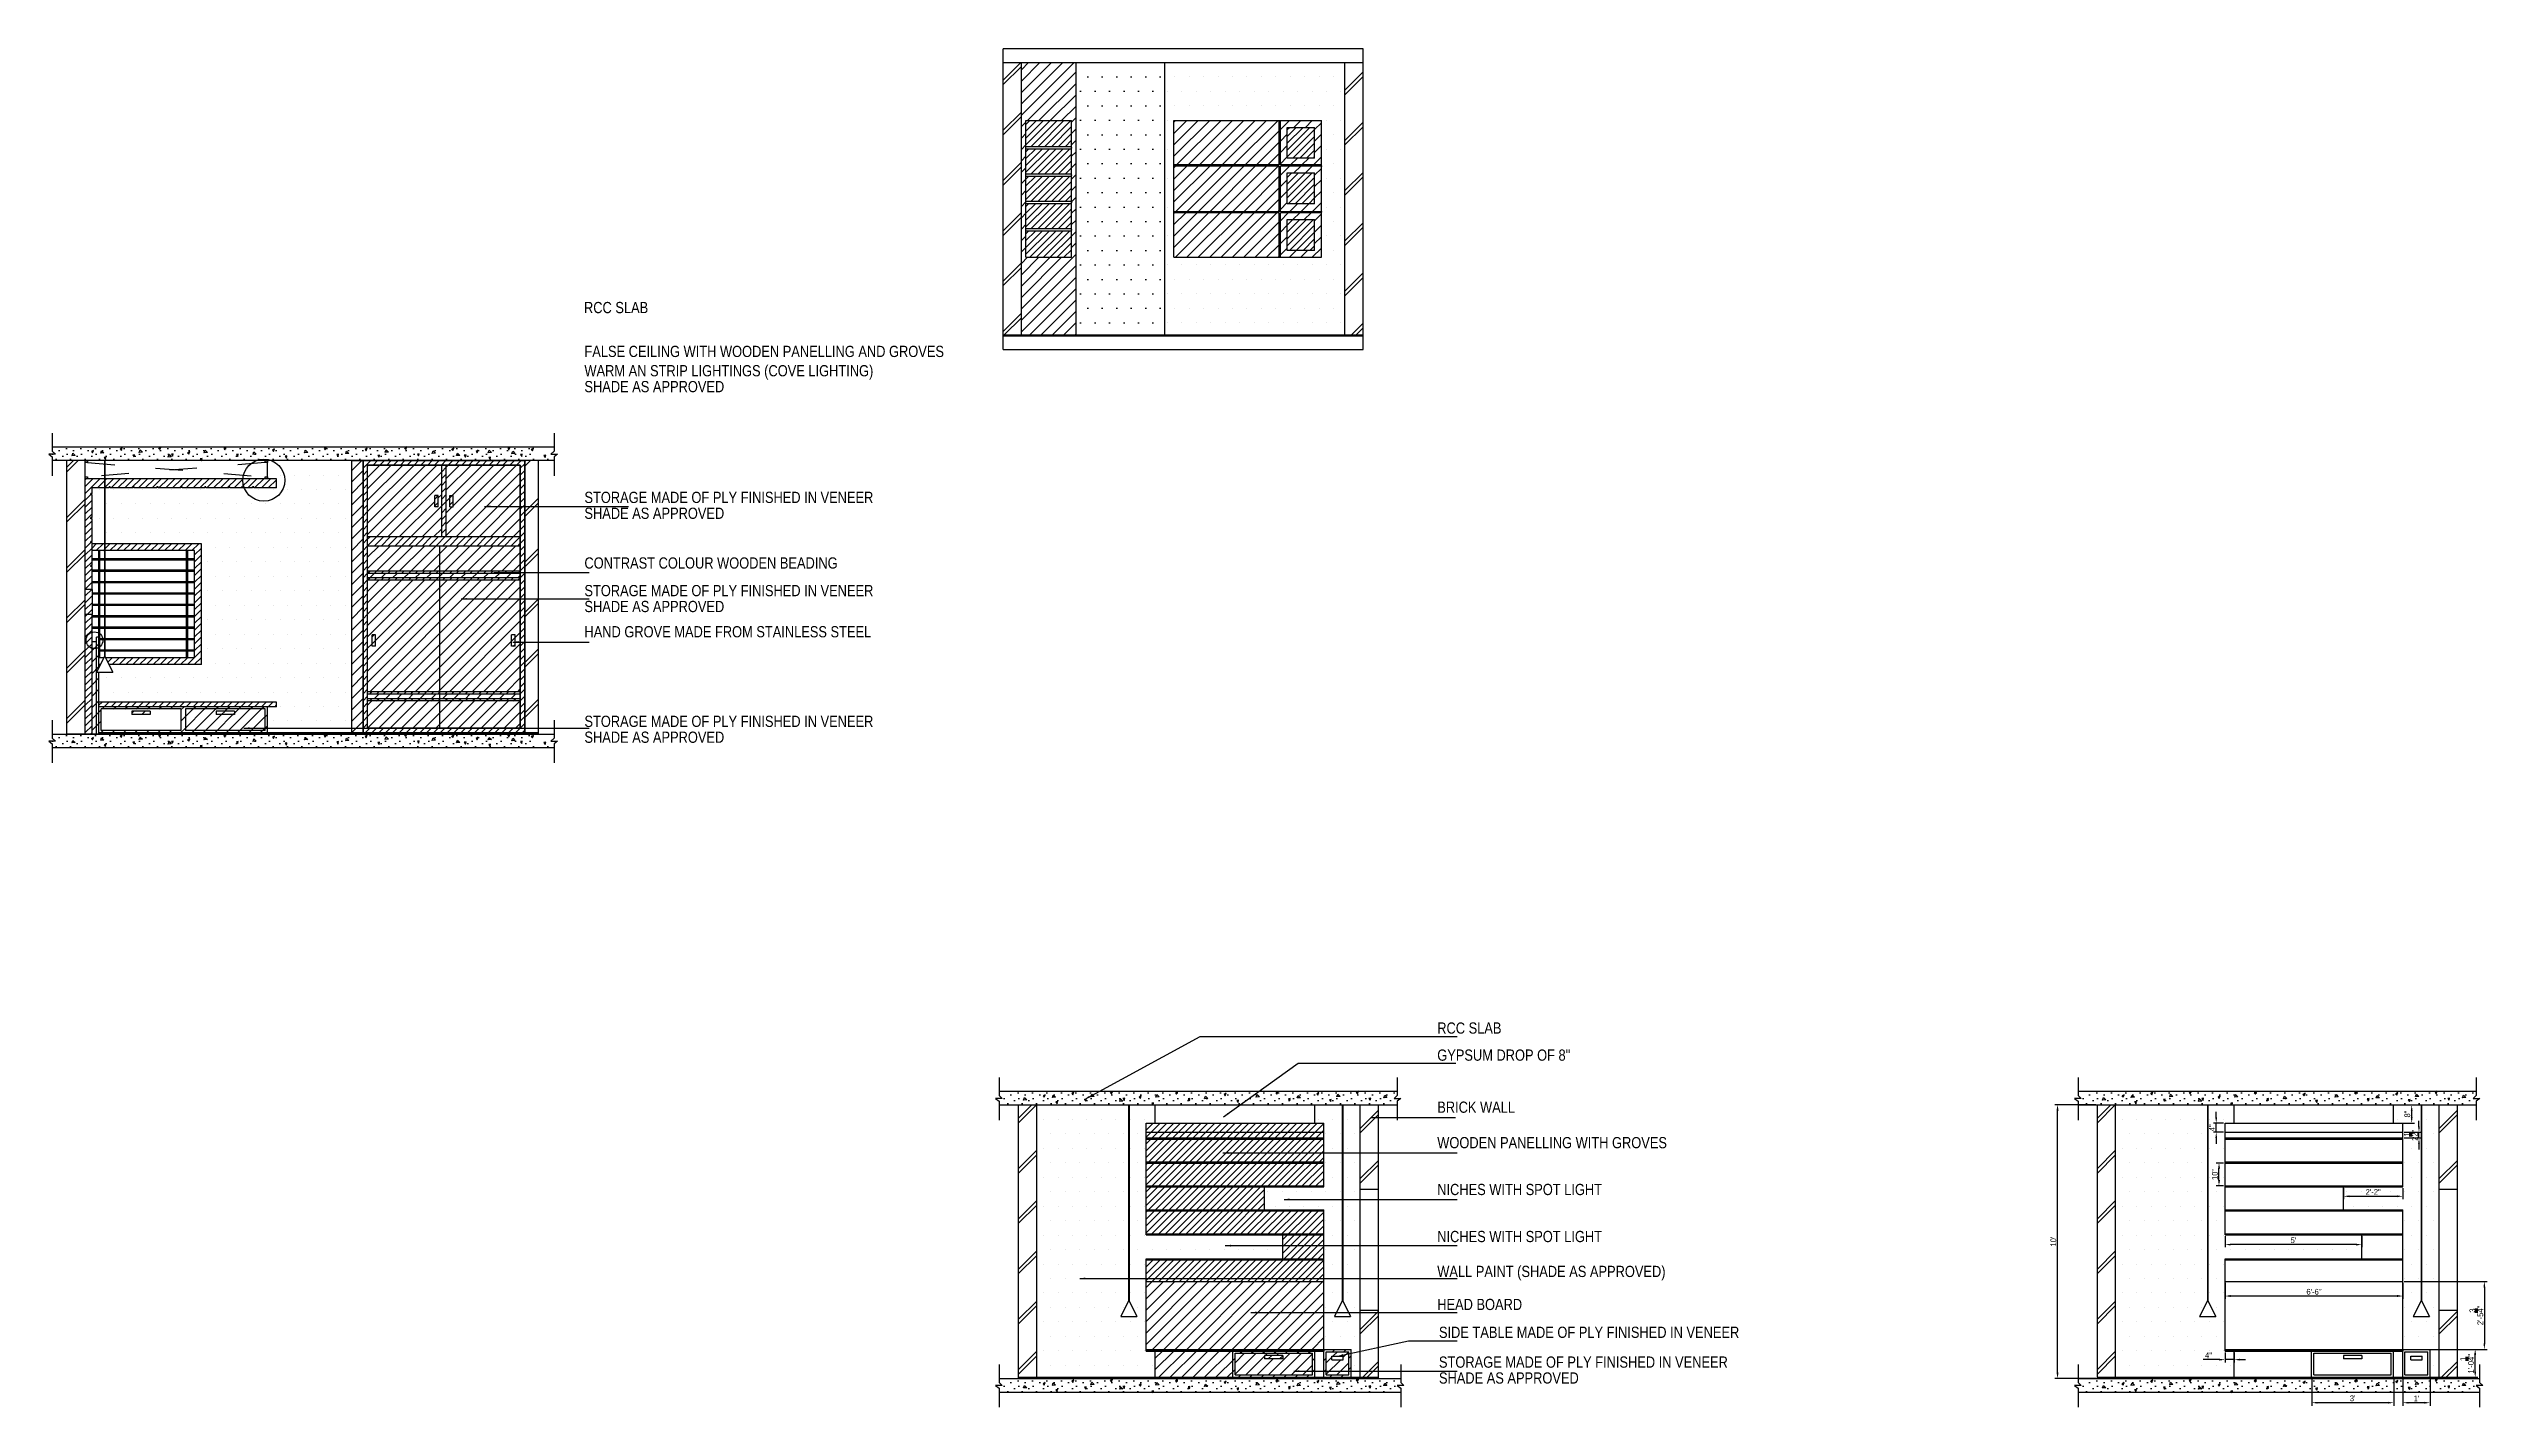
# Model space of a CAD drawing. Header units: millimetres. Extents: x 543 to 4140, y -1075 to 1161.
# Drawn here: x 2329 to 3399, y -1075 to -479 of the extents above; entities that cross this region are included whole.
import ezdxf

# ---------------------------------------------------------------- set-up
doc = ezdxf.new("R2010")
doc.units = ezdxf.units.MM
doc.linetypes.add('ACAD_ISO03W100', pattern=[30, 12, -18])
doc.layers.add('TXT', color=7, linetype='Continuous', lineweight=25)
doc.styles.add('stylus BT', font='swissc.ttf')
doc.dimstyles.new('ISO-25', dxfattribs={"dimtxt": 2.5, "dimasz": 2.5, "dimexe": 1.25, "dimexo": 0.625, "dimtad": 1, "dimlunit": 4, "dimtxsty": 'Standard', "dimcen": 2.5, "dimadec": 0, "dimazin": 0, "dimtfac": 1, "dimtmove": 0, "dimatfit": 3, "dimfxl": 1, "dimarcsym": 0})
pattern_1 = [(45, (0, -1297.8753), (-1.5, 1.5), [])]
pattern_2 = [(45, (-291.7128, -840.3016), (-2.5, 2.5), [])]
pattern_3 = [(45, (20.5396, -1015.062), (-2.5, 2.5), [])]
pattern_4 = [(45, (20.5396, -1015.0618), (-1.5, 1.5), [])]

msp = doc.modelspace()

# ---------------------------------------------------------------- texts
at = {"layer": 'TXT', "style": 'stylus BT'}
for s, height, p in [('RCC SLAB', 4.9203, (2563.687, -594.776)), ('FALSE CEILING WITH WOODEN PANELLING AND GROVES', 4.92032, (2563.876, -614.027)), ('WARM AN STRIP LIGHTINGS (COVE LIGHTING)', 4.92032, (2563.876, -622.504)), ('SHADE AS APPROVED', 4.92032, (2563.876, -629.479)), ('STORAGE MADE OF PLY FINISHED IN VENEER', 4.92032, (2563.876, -678.095)), ('SHADE AS APPROVED', 4.92032, (2563.876, -685.071)), ('CONTRAST COLOUR WOODEN BEADING', 4.92032, (2563.876, -706.893)), ('STORAGE MADE OF PLY FINISHED IN VENEER', 4.92032, (2563.876, -719.013)), ('SHADE AS APPROVED', 4.92032, (2563.876, -725.989)), ('HAND GROVE MADE FROM STAINLESS STEEL', 4.92032, (2563.876, -737.066)), ('STORAGE MADE OF PLY FINISHED IN VENEER', 4.92032, (2563.876, -776.386)), ('SHADE AS APPROVED', 4.92032, (2563.876, -783.362)), ('RCC SLAB', 4.9203, (2938.246, -911.016)), ('GYPSUM DROP OF 8"', 4.92032, (2938.246, -922.887)), ('BRICK WALL', 4.9203, (2938.246, -945.742)), ('WOODEN PANELLING WITH GROVES', 4.92032, (2938.246, -961.31)), ('NICHES WITH SPOT LIGHT', 4.92032, (2938.246, -981.866)), ('NICHES WITH SPOT LIGHT', 4.92032, (2938.246, -1002.506)), ('WALL PAINT (SHADE AS APPROVED)', 4.92032, (2938.246, -1017.834)), ('HEAD BOARD', 4.9203, (2938.246, -1032.325)), ('SIDE TABLE MADE OF PLY FINISHED IN VENEER', 4.92032, (2938.99, -1044.552)), ('STORAGE MADE OF PLY FINISHED IN VENEER', 4.92032, (2938.99, -1057.631)), ('SHADE AS APPROVED', 4.92032, (2938.99, -1064.606))]:
    msp.add_text(s, height=height, dxfattribs=at).set_placement(p)

# ---------------------------------------------------------------- blocks, each defined once
blk = doc.blocks.new('*D52')
at = {"color": 0, "lineweight": -2}
for p, q in [((3358.7, -942.3), (3367.3, -942.3)), ((3358.7, -950.3), (3367.3, -950.3)), ((3366, -947.8), (3366, -944.8))]:
    blk.add_line(p, q, dxfattribs=at)
at = {"color": 0, "lineweight": 100}
for points in [[(3365.6, -944.8), (3366.4, -944.8), (3366, -942.3)], [(3365.6, -947.8), (3366.4, -947.8), (3366, -950.3)]]:
    blk.add_solid(points, dxfattribs=at)
at = {"layer": 'Defpoints', "color": 0, "lineweight": 100}
for p in [(3358.1, -942.3), (3358.1, -950.3), (3366, -942.3)]:
    blk.add_point(p, dxfattribs=at)
at = {"color": 0, "lineweight": 100, "insert": (3364.1, -946.3), "char_height": 2.5, "attachment_point": 5, "rotation": 90}
blk.add_mtext('8"', dxfattribs=at)
blk = doc.blocks.new('*D54')
at = {"color": 0, "lineweight": -2}
for p, q in [((3283.4, -950.3), (3279, -950.3)), ((3280.2, -947.8), (3280.2, -945.3)), ((3280.2, -954.3), (3280.2, -950.3)), ((3283.4, -954.3), (3279, -954.3)), ((3280.2, -956.8), (3280.2, -959.3))]:
    blk.add_line(p, q, dxfattribs=at)
at = {"color": 0, "lineweight": 100}
for points in [[(3279.8, -947.8), (3280.6, -947.8), (3280.2, -950.3)], [(3279.8, -956.8), (3280.6, -956.8), (3280.2, -954.3)]]:
    blk.add_solid(points, dxfattribs=at)
at = {"layer": 'Defpoints', "color": 0, "lineweight": 100}
for p in [(3280.2, -950.3), (3284.1, -950.3), (3284.1, -954.3)]:
    blk.add_point(p, dxfattribs=at)
at = {"color": 0, "lineweight": 100, "insert": (3278.3, -952.3), "char_height": 2.5, "attachment_point": 5, "rotation": 90}
blk.add_mtext('4"', dxfattribs=at)
blk = doc.blocks.new('*D55')
at = {"color": 0, "lineweight": -2}
for p, q in [((3369.2, -951.8), (3369.2, -949.3)), ((3362.7, -954.3), (3370.4, -954.3)), ((3362.7, -956.8), (3370.4, -956.8)), ((3369.2, -956.8), (3369.2, -954.3)), ((3369.2, -959.3), (3369.2, -961.8))]:
    blk.add_line(p, q, dxfattribs=at)
at = {"color": 0, "lineweight": 100}
for points in [[(3368.8, -951.8), (3369.6, -951.8), (3369.2, -954.3)], [(3368.8, -959.3), (3369.6, -959.3), (3369.2, -956.8)]]:
    blk.add_solid(points, dxfattribs=at)
at = {"layer": 'Defpoints', "color": 0, "lineweight": 100}
for p in [(3362.1, -954.3), (3362.1, -956.8), (3369.2, -954.3)]:
    blk.add_point(p, dxfattribs=at)
at = {"color": 0, "lineweight": 100, "insert": (3365.6, -955.6), "char_height": 2.5, "attachment_point": 5, "rotation": 90}
blk.add_mtext('2{\\H1.000000x;\\S1/2;}"', dxfattribs=at)
blk = doc.blocks.new('*D56')
at = {"color": 0, "lineweight": -2}
for p, q in [((3283.4, -967.8), (3280.2, -967.8)), ((3281.4, -975.3), (3281.4, -970.3)), ((3283.4, -977.8), (3280.2, -977.8))]:
    blk.add_line(p, q, dxfattribs=at)
at = {"color": 0, "lineweight": 100}
for points in [[(3281, -970.3), (3281.9, -970.3), (3281.4, -967.8)], [(3281, -975.3), (3281.9, -975.3), (3281.4, -977.8)]]:
    blk.add_solid(points, dxfattribs=at)
at = {"layer": 'Defpoints', "color": 0, "lineweight": 100}
for p in [(3281.4, -967.8), (3284.1, -967.8), (3284.1, -977.8)]:
    blk.add_point(p, dxfattribs=at)
at = {"color": 0, "lineweight": 100, "insert": (3279.6, -972.8), "char_height": 2.5, "attachment_point": 5, "rotation": 90}
blk.add_mtext('10"', dxfattribs=at)
blk = doc.blocks.new('*D57')
at = {"color": 0, "lineweight": -2}
for p, q in [((3336.1, -978.9), (3336.1, -983.7)), ((3338.6, -982.4), (3359.6, -982.4)), ((3362.1, -978.9), (3362.1, -983.7))]:
    blk.add_line(p, q, dxfattribs=at)
at = {"color": 0, "lineweight": 100}
for points in [[(3338.6, -982), (3338.6, -982.8), (3336.1, -982.4)], [(3359.6, -982), (3359.6, -982.8), (3362.1, -982.4)]]:
    blk.add_solid(points, dxfattribs=at)
at = {"layer": 'Defpoints', "color": 0, "lineweight": 100}
for p in [(3336.1, -978.3), (3362.1, -978.3), (3362.1, -982.4)]:
    blk.add_point(p, dxfattribs=at)
at = {"color": 0, "lineweight": 100, "insert": (3349.1, -980.5), "char_height": 2.5, "attachment_point": 5}
blk.add_mtext('2\'-2"', dxfattribs=at)
blk = doc.blocks.new('*D58')
at = {"color": 0, "lineweight": -2}
for p, q in [((3284.1, -999.9), (3284.1, -1004.8)), ((3341.6, -1003.6), (3286.6, -1003.6)), ((3344.1, -999.9), (3344.1, -1004.8))]:
    blk.add_line(p, q, dxfattribs=at)
at = {"color": 0, "lineweight": 100}
for points in [[(3286.6, -1003.2), (3286.6, -1004), (3284.1, -1003.6)], [(3341.6, -1003.2), (3341.6, -1004), (3344.1, -1003.6)]]:
    blk.add_solid(points, dxfattribs=at)
at = {"layer": 'Defpoints', "color": 0, "lineweight": 100}
for p in [(3284.1, -999.3), (3284.1, -1003.6), (3344.1, -999.3)]:
    blk.add_point(p, dxfattribs=at)
at = {"color": 0, "lineweight": 100, "insert": (3314.1, -1001.7), "char_height": 2.5, "attachment_point": 5}
blk.add_mtext("5'", dxfattribs=at)
blk = doc.blocks.new('*D59')
at = {"color": 0, "lineweight": -2}
for p, q in [((3362.7, -1019.8), (3399.2, -1019.8)), ((3397.9, -1022.3), (3397.9, -1047.1)), ((3362.7, -1049.6), (3399.2, -1049.6))]:
    blk.add_line(p, q, dxfattribs=at)
at = {"color": 0, "lineweight": 100}
for points in [[(3397.5, -1022.3), (3398.3, -1022.3), (3397.9, -1019.8)], [(3397.5, -1047.1), (3398.3, -1047.1), (3397.9, -1049.6)]]:
    blk.add_solid(points, dxfattribs=at)
at = {"layer": 'Defpoints', "color": 0, "lineweight": 100}
for p in [(3362.1, -1019.8), (3362.1, -1049.6), (3397.9, -1049.6)]:
    blk.add_point(p, dxfattribs=at)
at = {"color": 0, "lineweight": 100, "insert": (3394.4, -1034.7), "char_height": 2.5, "attachment_point": 5, "rotation": 90}
blk.add_mtext('2\'-5{\\H1.000000x;\\S3/4;}"', dxfattribs=at)
blk = doc.blocks.new('*D60')
at = {"color": 0, "lineweight": -2}
for p, q in [((3374.7, -1049.6), (3395.1, -1049.6)), ((3393.9, -1059.3), (3393.9, -1052.1)), ((3374.7, -1061.8), (3395.1, -1061.8))]:
    blk.add_line(p, q, dxfattribs=at)
at = {"color": 0, "lineweight": 100}
for points in [[(3393.4, -1052.1), (3394.3, -1052.1), (3393.9, -1049.6)], [(3393.4, -1059.3), (3394.3, -1059.3), (3393.9, -1061.8)]]:
    blk.add_solid(points, dxfattribs=at)
at = {"layer": 'Defpoints', "color": 0, "lineweight": 100}
for p in [(3374.1, -1049.6), (3393.9, -1049.6), (3374.1, -1061.8)]:
    blk.add_point(p, dxfattribs=at)
at = {"color": 0, "lineweight": 100, "insert": (3390.3, -1055.9), "char_height": 2.5, "attachment_point": 5, "rotation": 90}
blk.add_mtext('1\'-0{\\H1.000000x;\\S1/4;}"', dxfattribs=at)
blk = doc.blocks.new('*D61')
at = {"color": 0, "lineweight": -2}
for p, q in [((3322.1, -1062.4), (3322.1, -1074.3)), ((3358.1, -1062.4), (3358.1, -1074.3)), ((3355.6, -1073), (3324.6, -1073))]:
    blk.add_line(p, q, dxfattribs=at)
at = {"color": 0, "lineweight": 100}
for points in [[(3324.6, -1072.6), (3324.6, -1073.4), (3322.1, -1073)], [(3355.6, -1072.6), (3355.6, -1073.4), (3358.1, -1073)]]:
    blk.add_solid(points, dxfattribs=at)
at = {"layer": 'Defpoints', "color": 0, "lineweight": 100}
for p in [(3322.1, -1061.8), (3358.1, -1061.8), (3322.1, -1073)]:
    blk.add_point(p, dxfattribs=at)
at = {"color": 0, "lineweight": 100, "insert": (3340.1, -1071.1), "char_height": 2.5, "attachment_point": 5}
blk.add_mtext("3'", dxfattribs=at)
blk = doc.blocks.new('*D62')
at = {"color": 0, "lineweight": -2}
for p, q in [((3362.1, -1062.4), (3362.1, -1074.3)), ((3374.1, -1062.4), (3374.1, -1074.3)), ((3371.6, -1073), (3364.6, -1073))]:
    blk.add_line(p, q, dxfattribs=at)
at = {"color": 0, "lineweight": 100}
for points in [[(3364.6, -1072.6), (3364.6, -1073.4), (3362.1, -1073)], [(3371.6, -1072.6), (3371.6, -1073.4), (3374.1, -1073)]]:
    blk.add_solid(points, dxfattribs=at)
at = {"layer": 'Defpoints', "color": 0, "lineweight": 100}
for p in [(3362.1, -1061.8), (3374.1, -1061.8), (3362.1, -1073)]:
    blk.add_point(p, dxfattribs=at)
at = {"color": 0, "lineweight": 100, "insert": (3368.1, -1071.1), "char_height": 2.5, "attachment_point": 5}
blk.add_mtext("1'", dxfattribs=at)
blk = doc.blocks.new('*D63')
at = {"color": 0, "lineweight": -2}
for p, q in [((3281.6, -1054.1), (3274.5, -1054.1)), ((3284.1, -1050.9), (3284.1, -1055.3)), ((3288.1, -1054.1), (3284.1, -1054.1)), ((3288.1, -1050.9), (3288.1, -1055.3)), ((3290.6, -1054.1), (3293.1, -1054.1))]:
    blk.add_line(p, q, dxfattribs=at)
at = {"color": 0, "lineweight": 100}
for points in [[(3281.6, -1053.7), (3281.6, -1054.5), (3284.1, -1054.1)], [(3290.6, -1053.7), (3290.6, -1054.5), (3288.1, -1054.1)]]:
    blk.add_solid(points, dxfattribs=at)
at = {"layer": 'Defpoints', "color": 0, "lineweight": 100}
for p in [(3284.1, -1050.3), (3284.1, -1054.1), (3288.1, -1050.3)]:
    blk.add_point(p, dxfattribs=at)
at = {"color": 0, "lineweight": 100, "insert": (3276.8, -1052.2), "char_height": 2.5, "attachment_point": 5}
blk.add_mtext('4"', dxfattribs=at)
blk = doc.blocks.new('*D64')
at = {"color": 0, "lineweight": -2}
for p, q in [((3284.1, -1020.4), (3284.1, -1027.4)), ((3359.6, -1026.2), (3286.6, -1026.2)), ((3362.1, -1020.4), (3362.1, -1027.4))]:
    blk.add_line(p, q, dxfattribs=at)
at = {"color": 0, "lineweight": 100}
for points in [[(3286.6, -1025.7), (3286.6, -1026.6), (3284.1, -1026.2)], [(3359.6, -1025.7), (3359.6, -1026.6), (3362.1, -1026.2)]]:
    blk.add_solid(points, dxfattribs=at)
at = {"layer": 'Defpoints', "color": 0, "lineweight": 100}
for p in [(3284.1, -1019.8), (3284.1, -1026.2), (3362.1, -1019.8)]:
    blk.add_point(p, dxfattribs=at)
at = {"color": 0, "lineweight": 100, "insert": (3323.1, -1024.3), "char_height": 2.5, "attachment_point": 5}
blk.add_mtext('6\'-6"', dxfattribs=at)
blk = doc.blocks.new('*D65')
at = {"color": 0, "lineweight": -2}
for p, q in [((3227.4, -942.3), (3209.3, -942.3)), ((3210.5, -1059.8), (3210.5, -944.8)), ((3227.4, -1062.3), (3209.3, -1062.3))]:
    blk.add_line(p, q, dxfattribs=at)
at = {"color": 0, "lineweight": 100}
for points in [[(3210.1, -944.8), (3211, -944.8), (3210.5, -942.3)], [(3210.1, -1059.8), (3211, -1059.8), (3210.5, -1062.3)]]:
    blk.add_solid(points, dxfattribs=at)
at = {"layer": 'Defpoints', "color": 0, "lineweight": 100}
for p in [(3210.5, -942.3), (3228.1, -942.3), (3228.1, -1062.3)]:
    blk.add_point(p, dxfattribs=at)
at = {"color": 0, "lineweight": 100, "insert": (3208.7, -1002.3), "char_height": 2.5, "attachment_point": 5, "rotation": 90}
blk.add_mtext("10'", dxfattribs=at)

# ---------------------------------------------------------------- dimensions: what is measured, and where the dimension line sits
at = {"lineweight": 100}
for base, p1, p2, picture, middle in [((3210.534, -942.309), (3228.053, -1062.309), (3228.053, -942.309), '*D65', (3208.659, -1002.309)), ((3366.011, -942.309), (3358.053, -950.309), (3358.053, -942.309), '*D52', (3364.136, -946.309)), ((3281.436, -967.809), (3284.053, -977.809), (3284.053, -967.809), '*D56', (3279.561, -972.809))]:
    dim = msp.add_linear_dim(base=base, p1=p1, p2=p2, angle=90, dimstyle='ISO-25', dxfattribs=at)
    dim.commit()
    dim.dimension.update_dxf_attribs({"geometry": picture, "text_midpoint": middle})
for base, p1, p2, picture, middle in [((3280.219, -950.309), (3284.053, -954.309), (3284.053, -950.309), '*D54', (3280.219, -952.309)), ((3369.186, -954.309), (3362.053, -956.809), (3362.053, -954.309), '*D55', (3369.186, -955.559)), ((3397.911, -1049.609), (3362.053, -1019.809), (3362.053, -1049.609), '*D59', (3397.911, -1034.709)), ((3393.864, -1049.609), (3374.053, -1061.809), (3374.053, -1049.609), '*D60', (3393.864, -1055.858))]:
    dim = msp.add_linear_dim(base=base, p1=p1, p2=p2, angle=90, dimstyle='ISO-25', dxfattribs=at)
    dim.commit()
    dim.dimension.update_dxf_attribs({"geometry": picture, "text_midpoint": middle, "dimtype": 160})
for base, p1, p2, picture, middle in [((3362.053, -982.412), (3336.053, -978.309), (3362.053, -978.309), '*D57', (3349.053, -980.537)), ((3284.053, -1003.596), (3344.053, -999.309), (3284.053, -999.309), '*D58', (3314.053, -1001.721)), ((3284.053, -1026.166), (3362.053, -1019.809), (3284.053, -1019.809), '*D64', (3323.053, -1024.291)), ((3284.053, -1054.069), (3288.053, -1050.309), (3284.053, -1050.309), '*D63', (3276.761, -1052.194)), ((3322.053, -1073.019), (3358.053, -1061.809), (3322.053, -1061.809), '*D61', (3340.053, -1071.144)), ((3362.053, -1073.019), (3374.053, -1061.809), (3362.053, -1061.809), '*D62', (3368.053, -1071.144))]:
    dim = msp.add_linear_dim(base=base, p1=p1, p2=p2, dimstyle='ISO-25', dxfattribs=at)
    dim.commit()
    dim.dimension.update_dxf_attribs({"geometry": picture, "text_midpoint": middle})

# ---------------------------------------------------------------- hatches: boundary and pattern name
h = msp.add_hatch()
h.set_pattern_fill('DOTS', color=256, scale=4, style=0)
h.set_pattern_definition([(0, (-291.713, -840.3016), (3.175, 6.35), [0, -6.35])])
h.paths.add_polyline_path([(2818.668, -478.735), (2779.668, -478.735), (2779.668, -604.235), (2818.668, -604.235)])
h = msp.add_hatch()
h.set_pattern_fill('JIS_WOOD', color=256, scale=5, style=0)
h.set_pattern_definition(pattern_2)
h.paths.add_polyline_path([(2757.668, -570.235), (2757.668, -510.235), (2777.668, -510.235), (2777.668, -570.235)], flags=16)
h.paths.add_polyline_path([(2779.668, -484.735), (2755.668, -484.735), (2755.668, -604.235), (2779.668, -604.235)])
h = msp.add_hatch()
h.set_pattern_fill('JIS_WOOD', color=256, scale=3, style=0)
h.set_pattern_definition([(45, (-291.7128, -840.3016), (-1.5, 1.5), [])])
h.paths.add_polyline_path([(2884.368, -553.735), (2872.368, -553.735), (2872.368, -567.235), (2884.368, -567.235)])
h.paths.add_polyline_path([(2884.368, -533.235), (2872.368, -533.235), (2872.368, -546.735), (2884.368, -546.735)])
h.paths.add_polyline_path([(2884.368, -513.235), (2872.368, -513.235), (2872.368, -526.735), (2884.368, -526.735)])
h.paths.add_polyline_path([(2777.668, -558.735), (2757.668, -558.735), (2757.668, -570.235), (2777.668, -570.235)])
h.paths.add_polyline_path([(2777.668, -546.735), (2757.668, -546.735), (2757.668, -557.735), (2777.668, -557.735)])
h.paths.add_polyline_path([(2777.668, -534.735), (2757.668, -534.735), (2757.668, -545.735), (2777.668, -545.735)])
h.paths.add_polyline_path([(2777.668, -522.735), (2757.668, -522.735), (2757.668, -533.735), (2777.668, -533.735)])
h.paths.add_polyline_path([(2777.668, -510.235), (2757.668, -510.235), (2757.668, -521.735), (2777.668, -521.735)])
h = msp.add_hatch()
h.set_pattern_fill('JIS_WOOD', color=256, scale=5, style=0)
h.set_pattern_definition(pattern_2)
h.paths.add_polyline_path([(2822.668, -550.735), (2822.668, -570.235), (2868.868, -570.235), (2868.868, -550.735)])
h.paths.add_polyline_path([(2868.868, -550.235), (2868.868, -530.235), (2822.668, -530.235), (2822.668, -550.235)])
h.paths.add_polyline_path([(2822.668, -510.235), (2822.668, -529.735), (2868.868, -529.735), (2868.868, -510.235)])
h.paths.add_polyline_path([(2869.368, -550.235), (2887.368, -550.235), (2887.368, -530.235), (2869.368, -530.235)])
h.paths.add_polyline_path([(2872.368, -546.735), (2884.368, -546.735), (2884.368, -533.235), (2872.368, -533.235)], flags=16)
h.paths.add_polyline_path([(2869.368, -570.235), (2887.368, -570.235), (2887.368, -550.735), (2869.368, -550.735)])
h.paths.add_polyline_path([(2872.368, -553.735), (2884.368, -553.735), (2884.368, -567.235), (2872.368, -567.235)], flags=16)
h.paths.add_polyline_path([(2887.368, -529.735), (2887.368, -510.235), (2869.368, -510.235), (2869.368, -529.735)])
h.paths.add_polyline_path([(2872.368, -526.735), (2872.368, -513.235), (2884.368, -513.235), (2884.368, -526.735)], flags=16)
h = msp.add_hatch()
h.set_pattern_fill('DOTS', color=256, scale=4, style=0)
h.set_pattern_definition([(0, (12.678, -1012.2594), (3.175, 6.35), [0, -6.35])])
h.paths.add_polyline_path([(2330.295, -650.693), (2330.295, -655.375), (2331.655, -656.637), (2328.733, -656.637), (2328.809, -656.693), (2542.676, -656.693), (2542.676, -654.981), (2544.239, -653.835), (2541.316, -653.835), (2542.676, -652.573), (2542.676, -650.693)])
h = msp.add_hatch()
h.set_pattern_fill('DOTS', color=256, scale=4, style=0)
h.set_pattern_definition([(0, (10.8045, -1013.195), (3.175, 6.35), [0, -6.35])])
h.paths.add_polyline_path([(2330.295, -651.629), (2330.295, -655.375), (2331.655, -656.637), (2328.733, -656.637), (2330.084, -657.629), (2540.803, -657.629), (2540.803, -655.917), (2542.365, -654.77), (2539.443, -654.77), (2540.803, -653.508), (2540.803, -651.629)])
h = msp.add_hatch()
h.set_pattern_fill('DOTS', color=256, scale=4, style=0)
h.set_pattern_definition([(0, (12.377, -1009.787), (3.175, 6.35), [0, -6.35])])
h.paths.add_polyline_path([(2330.295, -648.221), (2330.295, -654.221), (2542.375, -654.221), (2542.375, -652.509), (2543.938, -651.362), (2541.015, -651.362), (2542.375, -650.1), (2542.375, -648.221)])
h = msp.add_hatch()
h.set_pattern_fill('DOTS', color=256, scale=4, style=0)
h.set_pattern_definition([(0, (9.165, -1010.656), (3.175, 6.35), [0, -6.35])])
h.paths.add_polyline_path([(2330.295, -649.09), (2330.295, -655.09), (2539.163, -655.09), (2539.163, -653.378), (2540.726, -652.231), (2537.803, -652.231), (2539.163, -650.969), (2539.163, -649.09)])
h = msp.add_hatch()
h.set_pattern_fill('DOTS', color=256, scale=4, style=0)
h.set_pattern_definition([(0, (20.5396, -1014.531), (3.175, 6.35), [0, -6.35])])
h.paths.add_polyline_path([(2550.538, -658.965), (2550.538, -657.253), (2552.1, -656.107), (2549.178, -656.107), (2550.538, -654.844), (2550.538, -652.965), (2330.295, -652.965), (2330.295, -654.844), (2331.655, -656.107), (2328.733, -656.107), (2330.295, -657.253), (2330.295, -658.965)])
h = msp.add_hatch()
h.set_pattern_fill('JIS_WOOD', color=256, scale=5, style=0)
h.set_pattern_definition(pattern_3)
h.paths.add_polyline_path([(2466.721, -659.496), (2461.721, -659.496), (2461.721, -778.996), (2466.721, -778.996)])
h = msp.add_hatch()
h.set_pattern_fill('JIS_WOOD', color=256, scale=3, style=0)
h.set_pattern_definition(pattern_4)
h.paths.add_polyline_path([(2466.721, -778.996), (2537.721, -778.996), (2537.721, -659.496), (2466.721, -659.496)])
h.paths.add_polyline_path([(2535.721, -661.496), (2468.721, -661.496), (2468.721, -776.996), (2535.721, -776.996)], flags=16)
h.paths.add_polyline_path([(2533.405, -740.996), (2531.905, -740.996), (2531.905, -735.996), (2533.405, -735.996)], flags=0)
h.paths.add_polyline_path([(2472.221, -740.996), (2470.721, -740.996), (2470.721, -735.996), (2472.221, -735.996)], flags=0)
h.paths.add_polyline_path([(2506.221, -679.746), (2504.721, -679.746), (2504.721, -674.746), (2506.221, -674.746)], flags=0)
h.paths.add_polyline_path([(2499.721, -679.746), (2498.221, -679.746), (2498.221, -674.746), (2499.721, -674.746)], flags=0)
h = msp.add_hatch()
h.set_pattern_fill('JIS_WOOD', color=256, scale=5, style=0)
h.set_pattern_definition(pattern_3)
h.paths.add_polyline_path([(2535.721, -760.996), (2535.721, -711.996), (2500.221, -711.996), (2500.221, -760.996)])
h.paths.add_polyline_path([(2531.905, -740.996), (2531.905, -735.996), (2533.405, -735.996), (2533.405, -740.996)], flags=16)
h.paths.add_polyline_path([(2500.221, -760.996), (2500.221, -711.996), (2468.721, -711.996), (2468.721, -760.996)])
h.paths.add_polyline_path([(2472.221, -740.996), (2470.721, -740.996), (2470.721, -735.996), (2472.221, -735.996)], flags=16)
h.paths.add_polyline_path([(2535.721, -763.996), (2535.721, -761.996), (2500.221, -761.996), (2500.221, -763.996)])
h.paths.add_polyline_path([(2468.721, -761.996), (2468.721, -763.996), (2500.221, -763.996), (2500.221, -761.996)])
h.paths.add_polyline_path([(2468.721, -764.996), (2468.721, -776.996), (2500.221, -776.996), (2500.221, -764.996)])
h.paths.add_polyline_path([(2535.721, -776.996), (2535.721, -764.996), (2500.221, -764.996), (2500.221, -776.996)])
h.paths.add_polyline_path([(2500.221, -710.996), (2500.221, -708.996), (2468.721, -708.996), (2468.721, -710.996)])
h.paths.add_polyline_path([(2500.221, -708.996), (2500.221, -710.996), (2535.721, -710.996), (2535.721, -708.996)])
h.paths.add_polyline_path([(2535.721, -707.996), (2535.721, -696.996), (2500.221, -696.996), (2500.221, -707.996)])
h.paths.add_polyline_path([(2500.221, -707.996), (2500.221, -696.996), (2468.721, -696.996), (2468.721, -707.996)])
h.paths.add_polyline_path([(2535.721, -692.996), (2535.721, -661.496), (2503.221, -661.496), (2503.221, -692.996)])
h.paths.add_polyline_path([(2506.221, -679.746), (2504.721, -679.746), (2504.721, -674.746), (2506.221, -674.746)], flags=16)
h.paths.add_polyline_path([(2501.221, -692.996), (2501.221, -661.496), (2468.721, -661.496), (2468.721, -692.996)])
h.paths.add_polyline_path([(2498.221, -679.746), (2498.221, -674.746), (2499.721, -674.746), (2499.721, -679.746)], flags=16)
h = msp.add_hatch()
h.set_pattern_fill('JIS_WOOD', color=256, scale=3, style=0)
h.set_pattern_definition(pattern_4)
h.paths.add_polyline_path([(2535.721, -763.996), (2500.221, -763.996), (2500.221, -764.996), (2535.721, -764.996)])
h.paths.add_polyline_path([(2535.721, -760.996), (2500.221, -760.996), (2500.221, -761.996), (2535.721, -761.996)])
h.paths.add_polyline_path([(2500.221, -763.996), (2468.721, -763.996), (2468.721, -764.996), (2500.221, -764.996)])
h.paths.add_polyline_path([(2500.221, -760.996), (2468.721, -760.996), (2468.721, -761.996), (2500.221, -761.996)])
h.paths.add_polyline_path([(2500.221, -710.996), (2468.721, -710.996), (2468.721, -711.996), (2500.221, -711.996)])
h.paths.add_polyline_path([(2535.721, -710.996), (2500.221, -710.996), (2500.221, -711.996), (2535.721, -711.996)])
h.paths.add_polyline_path([(2535.721, -707.996), (2500.221, -707.996), (2500.221, -708.996), (2535.721, -708.996)])
h.paths.add_polyline_path([(2500.221, -707.996), (2468.721, -707.996), (2468.721, -708.996), (2500.221, -708.996)])
h.paths.add_polyline_path([(2535.721, -692.996), (2468.721, -692.996), (2468.721, -696.996), (2535.721, -696.996)])
h.paths.add_polyline_path([(2503.221, -661.496), (2501.221, -661.496), (2501.221, -692.996), (2503.221, -692.996)])
h = msp.add_hatch()
h.set_pattern_fill('JIS_WOOD', color=256, scale=3, style=0)
h.set_pattern_definition(pattern_4)
h.paths.add_polyline_path([(2350.721, -765.496), (2350.721, -767.496), (2428.721, -767.496), (2428.721, -765.496)])
h.paths.add_polyline_path([(2392.721, -745.996), (2353.626, -745.996), (2355.134, -748.996), (2395.721, -748.996), (2395.721, -695.996), (2353.361, -695.996), (2353.361, -698.996), (2392.721, -698.996)])
h.paths.add_polyline_path([(2347.721, -726.996), (2347.221, -726.996), (2344.721, -726.996), (2344.721, -779.496), (2347.721, -779.496)])
h.paths.add_polyline_path([(2347.721, -715.996), (2344.721, -715.996), (2344.721, -726.996), (2347.221, -726.996), (2347.721, -726.996)])
h.paths.add_polyline_path([(2347.721, -705.996), (2347.221, -705.996), (2347.221, -705.496), (2347.721, -705.496), (2347.721, -698.996), (2347.721, -695.496), (2347.221, -695.496), (2347.221, -694.996), (2347.721, -694.996), (2347.721, -684.996), (2347.221, -684.996), (2347.221, -684.496), (2347.721, -684.496), (2347.721, -674.496), (2347.221, -674.496), (2347.221, -673.996), (2347.721, -673.996), (2347.721, -671.496), (2353.161, -671.496), (2353.161, -667.496), (2344.721, -667.496), (2344.721, -715.996), (2347.721, -715.996)])
h.paths.add_polyline_path([(2353.361, -667.496), (2353.361, -671.496), (2355.221, -671.496), (2355.221, -670.996), (2355.721, -670.996), (2355.721, -671.496), (2365.721, -671.496), (2365.721, -670.996), (2366.221, -670.996), (2366.221, -671.496), (2376.221, -671.496), (2376.221, -670.996), (2376.721, -670.996), (2376.721, -671.496), (2386.721, -671.496), (2386.721, -670.996), (2387.221, -670.996), (2387.221, -671.496), (2397.221, -671.496), (2397.221, -670.996), (2397.721, -670.996), (2397.721, -671.496), (2407.721, -671.496), (2407.721, -670.996), (2408.221, -670.996), (2408.221, -671.496), (2418.221, -671.496), (2418.221, -670.996), (2418.721, -670.996), (2418.721, -671.496), (2428.721, -671.496), (2428.721, -667.496)])
h = msp.add_hatch()
h.set_pattern_fill('JIS_WOOD', color=256, scale=3, style=0)
h.set_pattern_definition(pattern_4)
h.paths.add_polyline_path([(2353.161, -698.996), (2353.161, -695.996), (2347.721, -695.996), (2347.721, -698.996)])
h = msp.add_hatch()
h.set_pattern_fill('JIS_WOOD', color=256, scale=5, style=0)
h.set_pattern_definition(pattern_3)
h.paths.add_polyline_path([(2347.721, -779.496), (2349.721, -779.496), (2349.721, -752.317), (2349.718, -752.317), (2349.721, -752.31), (2349.721, -741.924, -0.13797721), (2347.721, -741.867), (2347.721, -745.996)])
h.paths.add_polyline_path([(2350.721, -752.317), (2349.721, -752.317), (2349.721, -779.496), (2350.721, -779.496)])
h.paths.add_polyline_path([(2350.721, -736.996), (2349.721, -736.996), (2349.721, -741.924, 0.07364979), (2350.721, -741.509)])
h.paths.add_polyline_path([(2347.721, -741.867, 0.13797721), (2349.721, -741.924), (2349.721, -738.996), (2347.721, -738.996)])
h.paths.add_polyline_path([(2350.721, -741.509, -0.07364979), (2349.721, -741.924), (2349.721, -752.31), (2350.721, -750.321)])
h = msp.add_hatch()
h.set_pattern_fill('JIS_WOOD', color=256, scale=5, style=0)
h.set_pattern_definition(pattern_3)
h.paths.add_polyline_path([(2424.721, -767.496), (2350.721, -767.496), (2350.721, -778.996), (2424.721, -778.996)])
h.paths.add_polyline_path([(2351.721, -768.496), (2351.721, -777.996), (2386.721, -777.996), (2386.721, -768.496)], flags=16)
h.paths.add_polyline_path([(2365.221, -769.496), (2373.221, -769.496), (2373.221, -770.996), (2365.221, -770.996)], flags=0)
h.paths.add_polyline_path([(2388.721, -768.496), (2423.721, -768.496), (2423.721, -777.996), (2388.721, -777.996)], flags=16)
h.paths.add_polyline_path([(2402.221, -769.496), (2410.221, -769.496), (2410.221, -770.996), (2402.221, -770.996)], flags=0)
h = msp.add_hatch()
h.set_pattern_fill('JIS_WOOD', color=256, scale=5, style=0)
h.set_pattern_definition(pattern_3)
h.paths.add_polyline_path([(2388.721, -768.496), (2388.721, -777.996), (2423.721, -777.996), (2423.721, -768.496)])
h.paths.add_polyline_path([(2410.221, -770.996), (2402.221, -770.996), (2402.221, -769.496), (2410.221, -769.496)], flags=16)
h = msp.add_hatch()
h.set_pattern_fill('DOTS', color=256, scale=4, style=0)
h.set_pattern_definition([(0, (12.678, -1138.2594), (3.175, 6.35), [0, -6.35])])
h.paths.add_polyline_path([(2330.295, -776.693), (2330.295, -781.375), (2331.655, -782.637), (2328.733, -782.637), (2328.809, -782.693), (2542.676, -782.693), (2542.676, -780.981), (2544.239, -779.835), (2541.316, -779.835), (2542.676, -778.573), (2542.676, -776.693)])
h = msp.add_hatch()
h.set_pattern_fill('DOTS', color=256, scale=4, style=0)
h.set_pattern_definition([(0, (10.8045, -1139.195), (3.175, 6.35), [0, -6.35])])
h.paths.add_polyline_path([(2330.295, -777.629), (2330.295, -781.375), (2331.655, -782.637), (2328.733, -782.637), (2330.084, -783.629), (2540.803, -783.629), (2540.803, -781.917), (2542.365, -780.77), (2539.443, -780.77), (2540.803, -779.508), (2540.803, -777.629)])
h = msp.add_hatch()
h.set_pattern_fill('DOTS', color=256, scale=4, style=0)
h.set_pattern_definition([(0, (20.5396, -1140.531), (3.175, 6.35), [0, -6.35])])
h.paths.add_polyline_path([(2550.538, -784.965), (2550.538, -783.253), (2552.1, -782.107), (2549.178, -782.107), (2550.538, -780.844), (2550.538, -778.965), (2330.295, -778.965), (2330.295, -780.844), (2331.655, -782.107), (2328.733, -782.107), (2330.295, -783.253), (2330.295, -784.965)])
h = msp.add_hatch()
h.set_pattern_fill('DOTS', color=256, scale=4, style=0)
h.set_pattern_definition([(0, (12.377, -1135.787), (3.175, 6.35), [0, -6.35])])
h.paths.add_polyline_path([(2330.295, -774.221), (2330.295, -780.221), (2542.375, -780.221), (2542.375, -778.509), (2543.938, -777.362), (2541.015, -777.362), (2542.375, -776.1), (2542.375, -774.221)])
h = msp.add_hatch()
h.set_pattern_fill('DOTS', color=256, scale=4, style=0)
h.set_pattern_definition([(0, (9.165, -1136.656), (3.175, 6.35), [0, -6.35])])
h.paths.add_polyline_path([(2330.295, -775.09), (2330.295, -781.09), (2539.163, -781.09), (2539.163, -779.378), (2540.726, -778.231), (2537.803, -778.231), (2539.163, -776.969), (2539.163, -775.09)])
h = msp.add_hatch()
h.set_pattern_fill('DOTS', color=256, scale=4, style=0)
h.set_pattern_definition([(0, (430.122, -1292.6005), (3.175, 6.35), [0, -6.35])])
h.paths.add_polyline_path([(2920.697, -937.034), (2920.697, -931.034), (2748.041, -931.034), (2748.041, -937.034)])
h = msp.add_hatch()
h.set_pattern_fill('DOTS', color=256, scale=4, style=0)
h.set_pattern_definition([(0, (903.7086, -1292.6005), (3.175, 6.35), [0, -6.35])])
h.paths.add_polyline_path([(3394.284, -937.034), (3394.284, -931.034), (3221.627, -931.034), (3221.627, -937.034)])
h = msp.add_hatch()
h.set_pattern_fill('DOTS', color=256, scale=4, style=0)
h.set_pattern_definition([(0, (430.423, -1295.073), (3.175, 6.35), [0, -6.35])])
h.paths.add_polyline_path([(2920.697, -938.188), (2920.697, -933.507), (2748.041, -933.507), (2748.041, -938.188), (2749.401, -939.451), (2746.478, -939.451), (2746.555, -939.507), (2922.184, -939.507), (2922.26, -939.451), (2919.337, -939.451)])
h = msp.add_hatch()
h.set_pattern_fill('DOTS', color=256, scale=4, style=0)
h.set_pattern_definition([(0, (428.55, -1296.0084), (3.175, 6.35), [0, -6.35])])
h.paths.add_polyline_path([(2920.697, -938.188), (2920.697, -934.442), (2748.041, -934.442), (2748.041, -938.188), (2749.401, -939.451), (2746.478, -939.451), (2747.829, -940.442), (2920.909, -940.442), (2922.26, -939.451), (2919.337, -939.451)])
h = msp.add_hatch()
h.set_pattern_fill('DOTS', color=256, scale=4, style=0)
h.set_pattern_definition([(0, (438.285, -1297.345), (3.175, 6.35), [0, -6.35])])
h.paths.add_polyline_path([(2920.697, -938.188), (2920.697, -935.779), (2748.041, -935.779), (2748.041, -937.658), (2749.401, -938.92), (2746.478, -938.92), (2748.041, -940.067), (2748.041, -941.779), (2920.697, -941.779), (2920.697, -940.597), (2922.26, -939.451), (2919.337, -939.451)])
h = msp.add_hatch()
h.set_pattern_fill('DOTS', color=256, scale=4, style=0)
h.set_pattern_definition([(0, (426.9106, -1293.469), (3.175, 6.35), [0, -6.35])])
h.paths.add_polyline_path([(2920.697, -937.903), (2920.697, -931.903), (2748.041, -931.903), (2748.041, -937.903)])
h = msp.add_hatch()
h.set_pattern_fill('DOTS', color=256, scale=4, style=0)
h.set_pattern_definition([(0, (904.01, -1295.073), (3.175, 6.35), [0, -6.35])])
h.paths.add_polyline_path([(3394.284, -938.188), (3394.284, -933.507), (3221.627, -933.507), (3221.627, -938.188), (3222.987, -939.451), (3220.065, -939.451), (3220.141, -939.507), (3395.77, -939.507), (3395.846, -939.451), (3392.924, -939.451)])
h = msp.add_hatch()
h.set_pattern_fill('DOTS', color=256, scale=4, style=0)
h.set_pattern_definition([(0, (902.136, -1296.0084), (3.175, 6.35), [0, -6.35])])
h.paths.add_polyline_path([(3394.284, -938.188), (3394.284, -934.442), (3221.627, -934.442), (3221.627, -938.188), (3222.987, -939.451), (3220.065, -939.451), (3221.416, -940.442), (3394.495, -940.442), (3395.846, -939.451), (3392.924, -939.451)])
h = msp.add_hatch()
h.set_pattern_fill('DOTS', color=256, scale=4, style=0)
h.set_pattern_definition([(0, (911.8714, -1297.345), (3.175, 6.35), [0, -6.35])])
h.paths.add_polyline_path([(3394.284, -938.188), (3394.284, -935.779), (3221.627, -935.779), (3221.627, -937.658), (3222.987, -938.92), (3220.065, -938.92), (3221.627, -940.067), (3221.627, -941.779), (3394.284, -941.779), (3394.284, -940.597), (3395.846, -939.451), (3392.924, -939.451)])
h = msp.add_hatch()
h.set_pattern_fill('DOTS', color=256, scale=4, style=0)
h.set_pattern_definition([(0, (900.497, -1293.469), (3.175, 6.35), [0, -6.35])])
h.paths.add_polyline_path([(3394.284, -937.903), (3394.284, -931.903), (3221.627, -931.903), (3221.627, -937.903)])
h = msp.add_hatch()
h.set_pattern_fill('JIS_WOOD', color=256, scale=3, style=0)
h.set_pattern_definition(pattern_1)
h.paths.add_polyline_path([(2888.467, -1010.309), (2810.467, -1010.309), (2810.467, -1019.809), (2888.467, -1019.809)])
h.paths.add_polyline_path([(2888.467, -1009.809), (2814.467, -1009.809), (2814.467, -1010.309), (2888.467, -1010.309)])
h.paths.add_polyline_path([(2888.467, -999.309), (2870.467, -999.309), (2870.467, -1009.809), (2888.467, -1009.809)])
h.paths.add_polyline_path([(2888.467, -998.809), (2810.467, -998.809), (2810.467, -999.309), (2888.467, -999.309)])
h.paths.add_polyline_path([(2888.467, -988.809), (2810.467, -988.809), (2810.467, -998.809), (2888.467, -998.809)])
h.paths.add_polyline_path([(2888.467, -988.309), (2810.467, -988.309), (2810.467, -988.809), (2888.467, -988.809)])
h.paths.add_polyline_path([(2862.467, -978.309), (2810.467, -978.309), (2810.467, -988.309), (2862.467, -988.309)])
h.paths.add_polyline_path([(2888.467, -977.809), (2810.467, -977.809), (2810.467, -978.309), (2888.467, -978.309)])
h.paths.add_polyline_path([(2888.467, -967.809), (2810.467, -967.809), (2810.467, -977.809), (2888.467, -977.809)])
h.paths.add_polyline_path([(2888.467, -967.309), (2810.467, -967.309), (2810.467, -967.809), (2888.467, -967.809)])
h.paths.add_polyline_path([(2888.467, -957.309), (2810.467, -957.309), (2810.467, -967.309), (2888.467, -967.309)])
h.paths.add_polyline_path([(2888.467, -956.809), (2810.467, -956.809), (2810.467, -957.309), (2888.467, -957.309)])
h.paths.add_polyline_path([(2888.467, -954.309), (2810.467, -954.309), (2810.467, -956.809), (2888.467, -956.809)])
h.paths.add_polyline_path([(2888.467, -950.309), (2810.467, -950.309), (2810.467, -954.309), (2888.467, -954.309)])
h = msp.add_hatch()
h.set_pattern_fill('JIS_WOOD', color=256, scale=5, style=0)
h.set_pattern_definition([(45, (0, -1297.8753), (-2.5, 2.5), [])])
h.paths.add_polyline_path([(2888.467, -1049.609), (2888.467, -1019.809), (2810.467, -1019.809), (2810.467, -1049.609)])
h.paths.add_polyline_path([(2848.467, -1061.809), (2848.467, -1050.309), (2814.467, -1050.309), (2814.467, -1061.809)])
h.paths.add_polyline_path([(2883.467, -1060.809), (2883.467, -1051.309), (2849.467, -1051.309), (2849.467, -1060.809)], flags=16)
h.paths.add_polyline_path([(2862.467, -1053.809), (2862.467, -1052.309), (2870.467, -1052.309), (2870.467, -1053.809)], flags=0)
h.paths.add_polyline_path([(2884.467, -1050.309), (2848.467, -1050.309), (2848.467, -1061.809), (2884.467, -1061.809)])
h.paths.add_polyline_path([(2889.467, -1050.609), (2899.467, -1050.609), (2899.467, -1060.809), (2889.467, -1060.809)], flags=16)
h.paths.add_polyline_path([(2900.467, -1049.609), (2888.467, -1049.609), (2888.467, -1061.809), (2900.467, -1061.809)])
h = msp.add_hatch()
h.set_pattern_fill('DOTS', color=256, scale=4, style=0)
h.set_pattern_definition([(0, (430.122, -1418.9294), (3.175, 6.35), [0, -6.35])])
h.paths.add_polyline_path([(2920.697, -1063.363), (2920.697, -1057.363), (2748.041, -1057.363), (2748.041, -1063.363)])
h = msp.add_hatch()
h.set_pattern_fill('DOTS', color=256, scale=4, style=0)
h.set_pattern_definition([(0, (426.9106, -1419.798), (3.175, 6.35), [0, -6.35])])
h.paths.add_polyline_path([(2920.697, -1064.232), (2920.697, -1058.232), (2748.041, -1058.232), (2748.041, -1064.232)])
h = msp.add_hatch()
h.set_pattern_fill('JIS_WOOD', color=256, scale=3, style=0)
h.set_pattern_definition(pattern_1)
h.paths.add_polyline_path([(2888.467, -1050.309), (2888.467, -1049.609), (2810.467, -1049.609), (2810.467, -1050.309)])
h = msp.add_hatch()
h.set_pattern_fill('JIS_WOOD', color=256, scale=5, style=0)
h.paths.add_polyline_path([(2883.467, -1060.809), (2883.467, -1051.309), (2849.467, -1051.309), (2849.467, -1060.809)])
h.paths.add_polyline_path([(2862.467, -1053.809), (2862.467, -1052.309), (2870.467, -1052.309), (2870.467, -1053.809)], flags=16)
h.paths.add_polyline_path([(2889.467, -1060.809), (2899.467, -1060.809), (2899.467, -1050.609), (2889.467, -1050.609)])
h.paths.add_polyline_path([(2891.967, -1054.109), (2891.967, -1052.609), (2896.967, -1052.609), (2896.967, -1054.109)], flags=16)
h = msp.add_hatch()
h.set_pattern_fill('DOTS', color=256, scale=4, style=0)
h.set_pattern_definition([(0, (903.7086, -1418.9294), (3.175, 6.35), [0, -6.35])])
h.paths.add_polyline_path([(3394.284, -1063.363), (3394.284, -1057.363), (3221.627, -1057.363), (3221.627, -1063.363)])
h = msp.add_hatch()
h.set_pattern_fill('DOTS', color=256, scale=4, style=0)
h.set_pattern_definition([(0, (900.497, -1419.798), (3.175, 6.35), [0, -6.35])])
h.paths.add_polyline_path([(3394.284, -1064.232), (3394.284, -1058.232), (3221.627, -1058.232), (3221.627, -1064.232)])
h = msp.add_hatch()
h.set_pattern_fill('DOTS', color=256, scale=4, style=0)
h.set_pattern_definition([(0, (430.423, -1421.402), (3.175, 6.35), [0, -6.35])])
h.paths.add_polyline_path([(2920.697, -1064.517), (2920.697, -1059.836), (2748.041, -1059.836), (2748.041, -1064.517), (2749.401, -1065.78), (2746.478, -1065.78), (2746.555, -1065.836), (2922.184, -1065.836), (2922.26, -1065.78), (2919.337, -1065.78)])
h = msp.add_hatch()
h.set_pattern_fill('DOTS', color=256, scale=4, style=0)
h.set_pattern_definition([(0, (428.55, -1422.337), (3.175, 6.35), [0, -6.35])])
h.paths.add_polyline_path([(2920.697, -1064.517), (2920.697, -1060.771), (2748.041, -1060.771), (2748.041, -1064.517), (2749.401, -1065.78), (2746.478, -1065.78), (2747.829, -1066.771), (2920.909, -1066.771), (2922.26, -1065.78), (2919.337, -1065.78)])
h = msp.add_hatch()
h.set_pattern_fill('DOTS', color=256, scale=4, style=0)
h.set_pattern_definition([(0, (438.285, -1423.6736), (3.175, 6.35), [0, -6.35])])
h.paths.add_polyline_path([(2920.697, -1064.517), (2920.697, -1062.107), (2748.041, -1062.107), (2748.041, -1063.987), (2749.401, -1065.249), (2746.478, -1065.249), (2748.041, -1066.396), (2748.041, -1068.107), (2920.697, -1068.107), (2920.697, -1066.926), (2922.26, -1065.78), (2919.337, -1065.78)])
h = msp.add_hatch()
h.set_pattern_fill('DOTS', color=256, scale=4, style=0)
h.set_pattern_definition([(0, (904.01, -1421.402), (3.175, 6.35), [0, -6.35])])
h.paths.add_polyline_path([(3394.284, -1064.517), (3394.284, -1059.836), (3221.627, -1059.836), (3221.627, -1064.517), (3222.987, -1065.78), (3220.065, -1065.78), (3220.141, -1065.836), (3395.77, -1065.836), (3395.846, -1065.78), (3392.924, -1065.78)])
h = msp.add_hatch()
h.set_pattern_fill('DOTS', color=256, scale=4, style=0)
h.set_pattern_definition([(0, (902.136, -1422.337), (3.175, 6.35), [0, -6.35])])
h.paths.add_polyline_path([(3394.284, -1064.517), (3394.284, -1060.771), (3221.627, -1060.771), (3221.627, -1064.517), (3222.987, -1065.78), (3220.065, -1065.78), (3221.416, -1066.771), (3394.495, -1066.771), (3395.846, -1065.78), (3392.924, -1065.78)])
h = msp.add_hatch()
h.set_pattern_fill('DOTS', color=256, scale=4, style=0)
h.set_pattern_definition([(0, (911.8714, -1423.6736), (3.175, 6.35), [0, -6.35])])
h.paths.add_polyline_path([(3394.284, -1064.517), (3394.284, -1062.107), (3221.627, -1062.107), (3221.627, -1063.987), (3222.987, -1065.249), (3220.065, -1065.249), (3221.627, -1066.396), (3221.627, -1068.107), (3394.284, -1068.107), (3394.284, -1066.926), (3395.846, -1065.78), (3392.924, -1065.78)])

# ---------------------------------------------------------------- linework, layer by layer
for p, q in [((2747.668, -610.735), (2747.668, -478.735)), ((2905.668, -478.735), (2747.668, -478.735)), ((2905.668, -610.735), (2905.668, -478.735)), ((2747.668, -484.735), (2905.668, -484.735)), ((2747.668, -492.452), (2755.385, -484.735)), ((2747.668, -494.452), (2755.668, -486.452)), ((2755.668, -604.735), (2755.668, -484.735)), ((2779.668, -604.235), (2779.668, -484.735)), ((2818.668, -604.235), (2818.668, -484.735)), ((2819.787, -484.702), (2819.787, -484.702)), ((2822.962, -491.052), (2822.962, -491.052)), ((2826.137, -484.702), (2826.137, -484.702)), ((2829.312, -491.052), (2829.312, -491.052)), ((2832.487, -484.702), (2832.487, -484.702)), ((2835.662, -491.052), (2835.662, -491.052)), ((2838.837, -484.702), (2838.837, -484.702)), ((2842.012, -491.052), (2842.012, -491.052)), ((2845.187, -484.702), (2845.187, -484.702)), ((2848.362, -491.052), (2848.362, -491.052)), ((2851.537, -484.702), (2851.537, -484.702)), ((2854.712, -491.052), (2854.712, -491.052)), ((2857.887, -484.702), (2857.887, -484.702)), ((2861.062, -491.052), (2861.062, -491.052)), ((2864.237, -484.702), (2864.237, -484.702)), ((2867.412, -491.052), (2867.412, -491.052)), ((2870.587, -484.702), (2870.587, -484.702)), ((2873.762, -491.052), (2873.762, -491.052)), ((2876.937, -484.702), (2876.937, -484.702)), ((2880.112, -491.052), (2880.112, -491.052)), ((2883.287, -484.702), (2883.287, -484.702)), ((2886.462, -491.052), (2886.462, -491.052)), ((2889.637, -484.702), (2889.637, -484.702)), ((2892.812, -491.052), (2892.812, -491.052)), ((2895.987, -484.702), (2895.987, -484.702)), ((2897.668, -604.735), (2897.668, -484.735)), ((2897.668, -496.884), (2905.668, -488.884)), ((2897.668, -498.884), (2905.668, -490.884)), ((2819.787, -497.402), (2819.787, -497.402)), ((2826.137, -497.402), (2826.137, -497.402)), ((2832.487, -497.402), (2832.487, -497.402)), ((2838.837, -497.402), (2838.837, -497.402)), ((2845.187, -497.402), (2845.187, -497.402)), ((2851.537, -497.402), (2851.537, -497.402)), ((2857.887, -497.402), (2857.887, -497.402)), ((2864.237, -497.402), (2864.237, -497.402)), ((2870.587, -497.402), (2870.587, -497.402)), ((2876.937, -497.402), (2876.937, -497.402)), ((2883.287, -497.402), (2883.287, -497.402)), ((2889.637, -497.402), (2889.637, -497.402)), ((2895.987, -497.402), (2895.987, -497.402)), ((2747.668, -514.514), (2755.668, -506.514)), ((2747.668, -516.514), (2755.668, -508.514)), ((2757.668, -510.235), (2777.668, -510.235)), ((2757.668, -570.235), (2757.668, -510.235)), ((2777.668, -570.235), (2777.668, -510.235)), ((2819.787, -510.102), (2819.787, -510.102)), ((2822.668, -570.235), (2822.668, -510.235)), ((2822.668, -510.235), (2887.368, -510.235)), ((2822.962, -503.752), (2822.962, -503.752)), ((2826.137, -510.102), (2826.137, -510.102)), ((2829.312, -503.752), (2829.312, -503.752)), ((2832.487, -510.102), (2832.487, -510.102)), ((2835.662, -503.752), (2835.662, -503.752)), ((2838.837, -510.102), (2838.837, -510.102)), ((2842.012, -503.752), (2842.012, -503.752)), ((2845.187, -510.102), (2845.187, -510.102)), ((2848.362, -503.752), (2848.362, -503.752)), ((2851.537, -510.102), (2851.537, -510.102)), ((2854.712, -503.752), (2854.712, -503.752)), ((2857.887, -510.102), (2857.887, -510.102)), ((2861.062, -503.752), (2861.062, -503.752)), ((2864.237, -510.102), (2864.237, -510.102)), ((2867.412, -503.752), (2867.412, -503.752)), ((2868.868, -529.735), (2868.868, -510.235)), ((2869.368, -529.735), (2869.368, -510.235)), ((2870.587, -510.102), (2870.587, -510.102)), ((2872.368, -526.735), (2872.368, -513.235)), ((2872.368, -513.235), (2884.368, -513.235)), ((2873.762, -503.752), (2873.762, -503.752)), ((2876.937, -510.102), (2876.937, -510.102)), ((2880.112, -503.752), (2880.112, -503.752)), ((2883.287, -510.102), (2883.287, -510.102)), ((2884.368, -526.735), (2884.368, -513.235)), ((2886.462, -503.752), (2886.462, -503.752)), ((2887.368, -570.235), (2887.368, -510.235)), ((2889.637, -510.102), (2889.637, -510.102)), ((2892.812, -503.752), (2892.812, -503.752)), ((2895.987, -510.102), (2895.987, -510.102)), ((2897.668, -518.946), (2905.668, -510.946)), ((2897.668, -520.946), (2905.668, -512.946)), ((2777.668, -521.735), (2757.668, -521.735)), ((2777.668, -522.735), (2757.668, -522.735)), ((2819.787, -522.802), (2819.787, -522.802)), ((2873.762, -516.452), (2873.762, -516.452)), ((2876.937, -522.802), (2876.937, -522.802)), ((2880.112, -516.452), (2880.112, -516.452)), ((2883.287, -522.802), (2883.287, -522.802)), ((2889.637, -522.802), (2889.637, -522.802)), ((2892.812, -516.452), (2892.812, -516.452)), ((2895.987, -522.802), (2895.987, -522.802)), ((2747.668, -536.576), (2755.668, -528.576)), ((2747.668, -538.576), (2755.668, -530.576)), ((2777.668, -533.735), (2757.668, -533.735)), ((2777.668, -534.735), (2757.668, -534.735)), ((2868.868, -529.735), (2822.668, -529.735)), ((2868.868, -530.235), (2822.668, -530.235)), ((2868.868, -550.235), (2868.868, -530.235)), ((2887.368, -529.735), (2869.368, -529.735)), ((2887.368, -530.235), (2869.368, -530.235)), ((2869.368, -550.235), (2869.368, -530.235)), ((2884.368, -526.735), (2872.368, -526.735)), ((2872.368, -546.735), (2872.368, -533.235)), ((2872.368, -533.235), (2884.368, -533.235)), ((2884.368, -546.735), (2884.368, -533.235)), ((2892.812, -529.152), (2892.812, -529.152)), ((2897.668, -541.008), (2905.668, -533.008)), ((2897.668, -543.008), (2905.668, -535.008)), ((2777.668, -545.735), (2757.668, -545.735)), ((2819.787, -535.502), (2819.787, -535.502)), ((2873.762, -541.852), (2873.762, -541.852)), ((2876.937, -535.502), (2876.937, -535.502)), ((2880.112, -541.852), (2880.112, -541.852)), ((2883.287, -535.502), (2883.287, -535.502)), ((2889.637, -535.502), (2889.637, -535.502)), ((2892.812, -541.852), (2892.812, -541.852)), ((2895.987, -535.502), (2895.987, -535.502)), ((2747.668, -558.637), (2755.668, -550.637)), ((2747.668, -560.637), (2755.668, -552.637)), ((2777.668, -546.735), (2757.668, -546.735)), ((2819.787, -548.202), (2819.787, -548.202)), ((2868.868, -550.235), (2822.668, -550.235)), ((2868.868, -550.735), (2822.668, -550.735)), ((2868.868, -570.235), (2868.868, -550.735)), ((2887.368, -550.235), (2869.368, -550.235)), ((2869.368, -570.235), (2869.368, -550.735)), ((2887.368, -550.735), (2869.368, -550.735)), ((2884.368, -546.735), (2872.368, -546.735)), ((2872.368, -567.235), (2872.368, -553.735)), ((2872.368, -553.735), (2884.368, -553.735)), ((2873.762, -554.552), (2873.762, -554.552)), ((2880.112, -554.552), (2880.112, -554.552)), ((2884.368, -567.235), (2884.368, -553.735)), ((2889.637, -548.202), (2889.637, -548.202)), ((2892.812, -554.552), (2892.812, -554.552)), ((2895.987, -548.202), (2895.987, -548.202)), ((2897.668, -563.069), (2905.668, -555.069)), ((2777.668, -557.735), (2757.668, -557.735)), ((2777.668, -558.735), (2757.668, -558.735)), ((2819.787, -560.902), (2819.787, -560.902)), ((2884.368, -567.235), (2872.368, -567.235)), ((2876.937, -560.902), (2876.937, -560.902)), ((2883.287, -560.902), (2883.287, -560.902)), ((2889.637, -560.902), (2889.637, -560.902)), ((2892.812, -567.252), (2892.812, -567.252)), ((2895.987, -560.902), (2895.987, -560.902)), ((2897.668, -565.069), (2905.668, -557.069)), ((2747.668, -580.699), (2755.668, -572.699)), ((2747.668, -582.699), (2755.668, -574.699)), ((2757.668, -570.235), (2777.668, -570.235)), ((2819.787, -573.602), (2819.787, -573.602)), ((2822.668, -570.235), (2887.368, -570.235)), ((2826.137, -573.602), (2826.137, -573.602)), ((2832.487, -573.602), (2832.487, -573.602)), ((2838.837, -573.602), (2838.837, -573.602)), ((2845.187, -573.602), (2845.187, -573.602)), ((2851.537, -573.602), (2851.537, -573.602)), ((2857.887, -573.602), (2857.887, -573.602)), ((2864.237, -573.602), (2864.237, -573.602)), ((2870.587, -573.602), (2870.587, -573.602)), ((2876.937, -573.602), (2876.937, -573.602)), ((2883.287, -573.602), (2883.287, -573.602)), ((2889.637, -573.602), (2889.637, -573.602)), ((2895.987, -573.602), (2895.987, -573.602)), ((2897.668, -585.131), (2905.668, -577.131)), ((2819.787, -586.302), (2819.787, -586.302)), ((2822.962, -579.952), (2822.962, -579.952)), ((2826.137, -586.302), (2826.137, -586.302)), ((2829.312, -579.952), (2829.312, -579.952)), ((2832.487, -586.302), (2832.487, -586.302)), ((2835.662, -579.952), (2835.662, -579.952)), ((2838.837, -586.302), (2838.837, -586.302)), ((2842.012, -579.952), (2842.012, -579.952)), ((2845.187, -586.302), (2845.187, -586.302)), ((2848.362, -579.952), (2848.362, -579.952)), ((2851.537, -586.302), (2851.537, -586.302)), ((2854.712, -579.952), (2854.712, -579.952)), ((2857.887, -586.302), (2857.887, -586.302)), ((2861.062, -579.952), (2861.062, -579.952)), ((2864.237, -586.302), (2864.237, -586.302)), ((2867.412, -579.952), (2867.412, -579.952)), ((2870.587, -586.302), (2870.587, -586.302)), ((2873.762, -579.952), (2873.762, -579.952)), ((2876.937, -586.302), (2876.937, -586.302)), ((2880.112, -579.952), (2880.112, -579.952)), ((2883.287, -586.302), (2883.287, -586.302)), ((2886.462, -579.952), (2886.462, -579.952)), ((2889.637, -586.302), (2889.637, -586.302)), ((2892.812, -579.952), (2892.812, -579.952)), ((2895.987, -586.302), (2895.987, -586.302)), ((2897.668, -587.131), (2905.668, -579.131)), ((2747.668, -602.761), (2755.668, -594.761)), ((2748.193, -604.235), (2755.668, -596.761)), ((2819.787, -599.002), (2819.787, -599.002)), ((2822.962, -592.652), (2822.962, -592.652)), ((2826.137, -599.002), (2826.137, -599.002)), ((2829.312, -592.652), (2829.312, -592.652)), ((2832.487, -599.002), (2832.487, -599.002)), ((2835.662, -592.652), (2835.662, -592.652)), ((2838.837, -599.002), (2838.837, -599.002)), ((2842.012, -592.652), (2842.012, -592.652)), ((2845.187, -599.002), (2845.187, -599.002)), ((2848.362, -592.652), (2848.362, -592.652)), ((2851.537, -599.002), (2851.537, -599.002)), ((2854.712, -592.652), (2854.712, -592.652)), ((2857.887, -599.002), (2857.887, -599.002)), ((2861.062, -592.652), (2861.062, -592.652)), ((2864.237, -599.002), (2864.237, -599.002)), ((2867.412, -592.652), (2867.412, -592.652)), ((2870.587, -599.002), (2870.587, -599.002)), ((2873.762, -592.652), (2873.762, -592.652)), ((2876.937, -599.002), (2876.937, -599.002)), ((2880.112, -592.652), (2880.112, -592.652)), ((2883.287, -599.002), (2883.287, -599.002)), ((2886.462, -592.652), (2886.462, -592.652)), ((2889.637, -599.002), (2889.637, -599.002)), ((2892.812, -592.652), (2892.812, -592.652)), ((2895.987, -599.002), (2895.987, -599.002)), ((2900.625, -604.235), (2905.668, -599.193)), ((2747.668, -604.235), (2905.668, -604.235)), ((2747.668, -604.735), (2905.668, -604.735)), ((2902.625, -604.235), (2905.668, -601.193)), ((2747.668, -610.735), (2905.668, -610.735)), ((2330.295, -647.396), (2330.295, -655.375)), ((2550.538, -647.396), (2550.538, -655.375)), ((2331.655, -656.637), (2328.733, -656.637)), ((2328.733, -656.637), (2330.295, -657.784)), ((2330.295, -653.496), (2550.538, -653.496)), ((2330.295, -655.375), (2331.655, -656.637)), ((2330.295, -657.784), (2330.295, -666.165)), ((2550.538, -659.496), (2330.295, -659.496)), ((2336.721, -662.374), (2339.6, -659.496)), ((2336.721, -664.374), (2341.6, -659.496)), ((2336.721, -779.496), (2336.721, -659.496)), ((2340.346, -657.276), (2338.822, -657.396)), ((2338.942, -657.356), (2339.343, -656.275)), ((2339.343, -656.275), (2340.346, -657.276)), ((2344.721, -779.496), (2344.721, -659.496)), ((2347.482, -655.521), (2347.992, -656.118)), ((2348.412, -655.013), (2347.504, -655.543)), ((2347.992, -656.118), (2348.412, -655.013)), ((2352.944, -656.145), (2351.421, -656.266)), ((2351.541, -656.226), (2351.942, -655.144)), ((2351.942, -655.144), (2352.944, -656.145)), ((2353.826, -658.022), (2353.056, -658.176)), ((2353.063, -658.179), (2353.625, -659.005)), ((2353.161, -659.496), (2353.161, -745.47)), ((2353.361, -659.496), (2353.361, -745.47)), ((2353.625, -659.005), (2353.826, -658.022)), ((2360.081, -654.391), (2360.59, -654.988)), ((2361.011, -653.882), (2360.103, -654.413)), ((2360.59, -654.988), (2361.011, -653.882)), ((2366.424, -656.892), (2365.654, -657.045)), ((2365.661, -657.049), (2366.224, -657.875)), ((2366.224, -657.875), (2366.424, -656.892)), ((2369.837, -655.822), (2368.313, -655.942)), ((2368.434, -655.902), (2368.835, -654.821)), ((2368.835, -654.821), (2369.837, -655.822)), ((2376.974, -654.068), (2377.483, -654.665)), ((2377.904, -653.559), (2376.996, -654.09)), ((2377.483, -654.665), (2377.904, -653.559)), ((2382.527, -657.824), (2381.003, -657.945)), ((2381.123, -657.905), (2381.524, -656.823)), ((2381.524, -656.823), (2382.527, -657.824)), ((2383.317, -656.568), (2382.547, -656.722)), ((2382.554, -656.725), (2383.116, -657.551)), ((2383.116, -657.551), (2383.317, -656.568)), ((2389.663, -656.07), (2390.172, -656.667)), ((2390.593, -655.561), (2389.685, -656.092)), ((2390.172, -656.667), (2390.593, -655.561)), ((2396.007, -658.571), (2395.237, -658.724)), ((2395.243, -658.728), (2395.806, -659.554)), ((2395.806, -659.554), (2396.007, -658.571)), ((2398.395, -655.968), (2396.872, -656.088)), ((2396.992, -656.048), (2397.393, -654.967)), ((2397.393, -654.967), (2398.395, -655.968)), ((2405.532, -654.214), (2406.041, -654.811)), ((2406.462, -653.705), (2405.554, -654.236)), ((2406.041, -654.811), (2406.462, -653.705)), ((2411.876, -656.714), (2411.105, -656.868)), ((2411.112, -656.872), (2411.675, -657.698)), ((2411.675, -657.698), (2411.876, -656.714)), ((2419.79, -656.648), (2418.267, -656.768)), ((2418.387, -656.728), (2418.788, -655.647)), ((2418.788, -655.647), (2419.79, -656.648)), ((2424.721, -667.496), (2424.721, -659.496)), ((2426.927, -654.893), (2427.436, -655.49)), ((2427.857, -654.385), (2426.949, -654.915)), ((2427.436, -655.49), (2427.857, -654.385)), ((2433.271, -657.394), (2432.5, -657.548)), ((2432.507, -657.551), (2433.07, -658.377)), ((2433.07, -658.377), (2433.271, -657.394)), ((2442.45, -655.97), (2440.926, -656.09)), ((2441.047, -656.05), (2441.448, -654.969)), ((2441.448, -654.969), (2442.45, -655.97)), ((2449.586, -654.215), (2450.096, -654.812)), ((2450.516, -653.707), (2449.609, -654.237)), ((2450.096, -654.812), (2450.516, -653.707)), ((2455.93, -656.716), (2455.16, -656.869)), ((2455.167, -656.873), (2455.729, -657.699)), ((2455.729, -657.699), (2455.93, -656.716)), ((2460.479, -656.32), (2458.955, -656.44)), ((2459.075, -656.4), (2459.476, -655.319)), ((2459.476, -655.319), (2460.479, -656.32)), ((2461.721, -778.996), (2461.721, -659.496)), ((2466.721, -778.996), (2466.721, -659.496)), ((2467.615, -654.565), (2468.124, -655.162)), ((2468.545, -654.057), (2467.637, -654.588)), ((2468.124, -655.162), (2468.545, -654.057)), ((2468.721, -776.996), (2468.721, -661.496)), ((2535.721, -661.496), (2468.721, -661.496)), ((2473.959, -657.066), (2473.189, -657.22)), ((2473.195, -657.223), (2473.758, -658.049)), ((2473.758, -658.049), (2473.959, -657.066)), ((2477.817, -655.731), (2476.293, -655.852)), ((2476.414, -655.812), (2476.814, -654.73)), ((2476.814, -654.73), (2477.817, -655.731)), ((2484.953, -653.977), (2485.463, -654.574)), ((2485.883, -653.468), (2484.976, -653.999)), ((2485.463, -654.574), (2485.883, -653.468)), ((2491.297, -656.478), (2490.527, -656.631)), ((2490.534, -656.635), (2491.096, -657.461)), ((2491.096, -657.461), (2491.297, -656.478)), ((2498.437, -656.236), (2496.914, -656.356)), ((2497.034, -656.316), (2497.435, -655.235)), ((2497.435, -655.235), (2498.437, -656.236)), ((2501.221, -692.996), (2501.221, -661.496)), ((2503.221, -692.996), (2503.221, -661.496)), ((2505.574, -654.481), (2506.083, -655.078)), ((2506.504, -653.973), (2505.596, -654.503)), ((2506.083, -655.078), (2506.504, -653.973)), ((2509.187, -657.193), (2507.663, -657.313)), ((2507.784, -657.273), (2508.185, -656.192)), ((2508.185, -656.192), (2509.187, -657.193)), ((2511.918, -656.982), (2511.148, -657.136)), ((2511.154, -657.139), (2511.717, -657.965)), ((2511.717, -657.965), (2511.918, -656.982)), ((2516.324, -655.439), (2516.833, -656.036)), ((2517.254, -654.93), (2516.346, -655.461)), ((2516.833, -656.036), (2517.254, -654.93)), ((2523.061, -655.955), (2521.538, -656.075)), ((2521.658, -656.035), (2522.059, -654.954)), ((2522.667, -657.939), (2521.897, -658.093)), ((2521.904, -658.096), (2522.466, -658.923)), ((2522.059, -654.954), (2523.061, -655.955)), ((2522.466, -658.923), (2522.667, -657.939)), ((2530.198, -654.201), (2530.707, -654.798)), ((2531.128, -653.692), (2530.22, -654.223)), ((2530.707, -654.798), (2531.128, -653.692)), ((2533.393, -656.368), (2531.87, -656.488)), ((2531.99, -656.448), (2532.391, -655.367)), ((2532.391, -655.367), (2533.393, -656.368)), ((2535.721, -776.996), (2535.721, -661.496)), ((2536.542, -656.701), (2535.771, -656.855)), ((2535.778, -656.858), (2536.341, -657.684)), ((2536.341, -657.684), (2536.542, -656.701)), ((2537.721, -659.93), (2538.155, -659.496)), ((2537.721, -661.93), (2540.155, -659.496)), ((2537.721, -778.996), (2537.721, -659.496)), ((2540.53, -654.613), (2541.039, -655.21)), ((2541.46, -654.105), (2540.552, -654.635)), ((2541.039, -655.21), (2541.46, -654.105)), ((2543.721, -779.496), (2543.721, -659.496)), ((2546.874, -657.114), (2546.103, -657.268)), ((2546.11, -657.271), (2546.673, -658.097)), ((2546.673, -658.097), (2546.874, -657.114)), ((2550.538, -655.375), (2549.178, -656.637)), ((2549.178, -656.637), (2552.1, -656.637)), ((2552.1, -656.637), (2550.538, -657.784)), ((2550.538, -657.784), (2550.538, -666.165)), ((2353.161, -667.496), (2344.721, -667.496)), ((2347.221, -674.496), (2347.221, -673.996)), ((2347.721, -673.996), (2347.221, -673.996)), ((2347.721, -673.996), (2347.721, -671.496)), ((2353.161, -671.496), (2347.721, -671.496)), ((2350.99, -672.162), (2350.99, -672.162)), ((2428.721, -667.496), (2353.361, -667.496)), ((2355.221, -671.496), (2353.361, -671.496)), ((2355.721, -670.996), (2355.221, -670.996)), ((2355.221, -671.496), (2355.221, -670.996)), ((2355.721, -671.496), (2355.721, -670.996)), ((2365.721, -671.496), (2355.721, -671.496)), ((2357.34, -672.162), (2357.34, -672.162)), ((2363.69, -672.162), (2363.69, -672.162)), ((2366.221, -670.996), (2365.721, -670.996)), ((2365.721, -671.496), (2365.721, -670.996)), ((2366.221, -671.496), (2366.221, -670.996)), ((2376.221, -671.496), (2366.221, -671.496)), ((2370.04, -672.162), (2370.04, -672.162)), ((2376.721, -670.996), (2376.221, -670.996)), ((2376.221, -671.496), (2376.221, -670.996)), ((2376.39, -672.162), (2376.39, -672.162)), ((2376.721, -671.496), (2376.721, -670.996)), ((2386.721, -671.496), (2376.721, -671.496)), ((2382.74, -672.162), (2382.74, -672.162)), ((2387.221, -670.996), (2386.721, -670.996)), ((2386.721, -671.496), (2386.721, -670.996)), ((2387.221, -671.496), (2387.221, -670.996)), ((2397.221, -671.496), (2387.221, -671.496)), ((2389.09, -672.162), (2389.09, -672.162)), ((2395.44, -672.162), (2395.44, -672.162)), ((2397.721, -670.996), (2397.221, -670.996)), ((2397.221, -671.496), (2397.221, -670.996)), ((2397.721, -671.496), (2397.721, -670.996)), ((2407.721, -671.496), (2397.721, -671.496)), ((2401.79, -672.162), (2401.79, -672.162)), ((2408.221, -670.996), (2407.721, -670.996)), ((2407.721, -671.496), (2407.721, -670.996)), ((2408.14, -672.162), (2408.14, -672.162)), ((2408.221, -671.496), (2408.221, -670.996)), ((2418.221, -671.496), (2408.221, -671.496)), ((2414.49, -672.162), (2414.49, -672.162)), ((2418.721, -670.996), (2418.221, -670.996)), ((2418.221, -671.496), (2418.221, -670.996)), ((2418.721, -671.496), (2418.721, -670.996)), ((2428.721, -671.496), (2418.721, -671.496)), ((2420.84, -672.162), (2420.84, -672.162)), ((2427.19, -672.162), (2427.19, -672.162)), ((2428.721, -671.496), (2428.721, -667.496)), ((2430.365, -665.812), (2430.365, -665.812)), ((2433.54, -672.162), (2433.54, -672.162)), ((2436.715, -665.812), (2436.715, -665.812)), ((2439.89, -672.162), (2439.89, -672.162)), ((2443.065, -665.812), (2443.065, -665.812)), ((2446.24, -672.162), (2446.24, -672.162)), ((2449.415, -665.812), (2449.415, -665.812)), ((2452.59, -672.162), (2452.59, -672.162)), ((2455.765, -665.812), (2455.765, -665.812)), ((2458.94, -672.162), (2458.94, -672.162)), ((2336.721, -684.436), (2344.721, -676.436)), ((2336.721, -686.436), (2344.721, -678.436)), ((2347.721, -674.496), (2347.221, -674.496)), ((2347.221, -684.996), (2347.221, -684.496)), ((2347.721, -684.496), (2347.221, -684.496)), ((2347.721, -684.996), (2347.221, -684.996)), ((2347.721, -684.496), (2347.721, -674.496)), ((2347.721, -694.996), (2347.721, -684.996)), ((2347.815, -678.512), (2347.815, -678.512)), ((2350.99, -684.862), (2350.99, -684.862)), ((2354.165, -678.512), (2354.165, -678.512)), ((2357.34, -684.862), (2357.34, -684.862)), ((2360.515, -678.512), (2360.515, -678.512)), ((2363.69, -684.862), (2363.69, -684.862)), ((2366.865, -678.512), (2366.865, -678.512)), ((2370.04, -684.862), (2370.04, -684.862)), ((2373.215, -678.512), (2373.215, -678.512)), ((2376.39, -684.862), (2376.39, -684.862)), ((2379.565, -678.512), (2379.565, -678.512)), ((2382.74, -684.862), (2382.74, -684.862)), ((2385.915, -678.512), (2385.915, -678.512)), ((2389.09, -684.862), (2389.09, -684.862)), ((2392.265, -678.512), (2392.265, -678.512)), ((2395.44, -684.862), (2395.44, -684.862)), ((2398.615, -678.512), (2398.615, -678.512)), ((2401.79, -684.862), (2401.79, -684.862)), ((2404.965, -678.512), (2404.965, -678.512)), ((2408.14, -684.862), (2408.14, -684.862)), ((2411.315, -678.512), (2411.315, -678.512)), ((2414.49, -684.862), (2414.49, -684.862)), ((2417.665, -678.512), (2417.665, -678.512)), ((2420.84, -684.862), (2420.84, -684.862)), ((2424.015, -678.512), (2424.015, -678.512)), ((2427.19, -684.862), (2427.19, -684.862)), ((2430.365, -678.512), (2430.365, -678.512)), ((2433.54, -684.862), (2433.54, -684.862)), ((2436.715, -678.512), (2436.715, -678.512)), ((2439.89, -684.862), (2439.89, -684.862)), ((2443.065, -678.512), (2443.065, -678.512)), ((2446.24, -684.862), (2446.24, -684.862)), ((2449.415, -678.512), (2449.415, -678.512)), ((2452.59, -684.862), (2452.59, -684.862)), ((2455.765, -678.512), (2455.765, -678.512)), ((2458.94, -684.862), (2458.94, -684.862)), ((2498.221, -679.746), (2498.221, -674.746)), ((2499.721, -674.746), (2498.221, -674.746)), ((2499.721, -679.746), (2498.221, -679.746)), ((2499.721, -679.746), (2499.721, -674.746)), ((2504.721, -679.746), (2504.721, -674.746)), ((2504.721, -674.746), (2506.221, -674.746)), ((2504.721, -679.746), (2506.221, -679.746)), ((2506.221, -679.746), (2506.221, -674.746)), ((2537.721, -681.992), (2543.721, -675.992)), ((2537.721, -683.992), (2543.721, -677.992)), ((2347.221, -695.496), (2347.221, -694.996)), ((2347.721, -694.996), (2347.221, -694.996)), ((2347.721, -695.496), (2347.221, -695.496)), ((2347.721, -705.496), (2347.721, -695.496)), ((2347.815, -691.212), (2347.815, -691.212)), ((2354.165, -691.212), (2354.165, -691.212)), ((2360.515, -691.212), (2360.515, -691.212)), ((2366.865, -691.212), (2366.865, -691.212)), ((2373.215, -691.212), (2373.215, -691.212)), ((2379.565, -691.212), (2379.565, -691.212)), ((2385.915, -691.212), (2385.915, -691.212)), ((2392.265, -691.212), (2392.265, -691.212)), ((2398.615, -691.212), (2398.615, -691.212)), ((2404.965, -691.212), (2404.965, -691.212)), ((2411.315, -691.212), (2411.315, -691.212)), ((2417.665, -691.212), (2417.665, -691.212)), ((2424.015, -691.212), (2424.015, -691.212)), ((2430.365, -691.212), (2430.365, -691.212)), ((2436.715, -691.212), (2436.715, -691.212)), ((2443.065, -691.212), (2443.065, -691.212)), ((2449.415, -691.212), (2449.415, -691.212)), ((2455.765, -691.212), (2455.765, -691.212)), ((2535.721, -692.996), (2468.721, -692.996)), ((2336.721, -706.498), (2344.721, -698.498)), ((2336.721, -708.498), (2344.721, -700.498)), ((2347.221, -705.996), (2347.221, -705.496)), ((2347.721, -705.496), (2347.221, -705.496)), ((2347.721, -705.996), (2347.221, -705.996)), ((2353.161, -695.996), (2347.721, -695.996)), ((2347.721, -705.496), (2347.721, -698.996)), ((2353.161, -698.996), (2347.721, -698.996)), ((2353.161, -702.649), (2347.721, -702.649)), ((2353.161, -703.149), (2347.721, -703.149)), ((2347.721, -715.996), (2347.721, -705.996)), ((2347.721, -715.996), (2347.721, -705.996)), ((2350.721, -750.321), (2350.721, -698.996)), ((2351.221, -745.996), (2351.221, -698.996)), ((2395.721, -695.996), (2353.361, -695.996)), ((2392.721, -698.996), (2353.361, -698.996)), ((2392.721, -702.649), (2353.361, -702.649)), ((2392.721, -703.149), (2353.361, -703.149)), ((2389.221, -745.996), (2389.221, -698.996)), ((2389.721, -745.996), (2389.721, -698.996)), ((2392.721, -745.996), (2392.721, -698.996)), ((2395.721, -748.996), (2395.721, -695.996)), ((2398.615, -703.912), (2398.615, -703.912)), ((2401.79, -697.562), (2401.79, -697.562)), ((2404.965, -703.912), (2404.965, -703.912)), ((2408.14, -697.562), (2408.14, -697.562)), ((2411.315, -703.912), (2411.315, -703.912)), ((2414.49, -697.562), (2414.49, -697.562)), ((2417.665, -703.912), (2417.665, -703.912)), ((2420.84, -697.562), (2420.84, -697.562)), ((2424.015, -703.912), (2424.015, -703.912)), ((2427.19, -697.562), (2427.19, -697.562)), ((2430.365, -703.912), (2430.365, -703.912)), ((2433.54, -697.562), (2433.54, -697.562)), ((2436.715, -703.912), (2436.715, -703.912)), ((2439.89, -697.562), (2439.89, -697.562)), ((2443.065, -703.912), (2443.065, -703.912)), ((2446.24, -697.562), (2446.24, -697.562)), ((2449.415, -703.912), (2449.415, -703.912)), ((2452.59, -697.562), (2452.59, -697.562)), ((2455.765, -703.912), (2455.765, -703.912)), ((2458.94, -697.562), (2458.94, -697.562)), ((2535.721, -696.996), (2468.721, -696.996)), ((2500.221, -696.996), (2500.221, -776.996)), ((2537.721, -704.053), (2543.721, -698.053)), ((2537.721, -706.053), (2543.721, -700.053)), ((2347.721, -715.996), (2344.721, -715.996)), ((2353.161, -707.649), (2347.721, -707.649)), ((2353.161, -708.149), (2347.721, -708.149)), ((2353.161, -712.649), (2347.721, -712.649)), ((2353.161, -713.149), (2347.721, -713.149)), ((2347.721, -715.996), (2347.721, -726.996)), ((2392.721, -707.649), (2353.361, -707.649)), ((2392.721, -708.149), (2353.361, -708.149)), ((2392.721, -712.649), (2353.361, -712.649)), ((2392.721, -713.149), (2353.361, -713.149)), ((2398.615, -716.612), (2398.615, -716.612)), ((2401.79, -710.262), (2401.79, -710.262)), ((2404.965, -716.612), (2404.965, -716.612)), ((2408.14, -710.262), (2408.14, -710.262)), ((2411.315, -716.612), (2411.315, -716.612)), ((2414.49, -710.262), (2414.49, -710.262)), ((2417.665, -716.612), (2417.665, -716.612)), ((2420.84, -710.262), (2420.84, -710.262)), ((2424.015, -716.612), (2424.015, -716.612)), ((2427.19, -710.262), (2427.19, -710.262)), ((2430.365, -716.612), (2430.365, -716.612)), ((2433.54, -710.262), (2433.54, -710.262)), ((2436.715, -716.612), (2436.715, -716.612)), ((2439.89, -710.262), (2439.89, -710.262)), ((2443.065, -716.612), (2443.065, -716.612)), ((2446.24, -710.262), (2446.24, -710.262)), ((2449.415, -716.612), (2449.415, -716.612)), ((2452.59, -710.262), (2452.59, -710.262)), ((2455.765, -716.612), (2455.765, -716.612)), ((2458.94, -710.262), (2458.94, -710.262)), ((2535.721, -707.996), (2468.721, -707.996)), ((2535.721, -708.996), (2468.721, -708.996)), ((2535.721, -710.996), (2468.721, -710.996)), ((2535.721, -711.996), (2468.721, -711.996)), ((2336.721, -728.559), (2344.721, -720.559)), ((2336.721, -730.559), (2344.721, -722.559)), ((2347.221, -726.996), (2344.721, -726.996)), ((2347.721, -726.996), (2347.221, -726.996)), ((2353.161, -717.649), (2347.721, -717.649)), ((2353.161, -718.149), (2347.721, -718.149)), ((2353.161, -722.649), (2347.721, -722.649)), ((2353.161, -723.149), (2347.721, -723.149)), ((2347.721, -779.496), (2347.721, -726.996)), ((2347.721, -745.996), (2347.721, -726.996)), ((2353.161, -727.649), (2347.721, -727.649)), ((2392.721, -717.649), (2353.361, -717.649)), ((2392.721, -718.149), (2353.361, -718.149)), ((2392.721, -722.649), (2353.361, -722.649)), ((2392.721, -723.149), (2353.361, -723.149)), ((2392.721, -727.649), (2353.361, -727.649)), ((2401.79, -722.962), (2401.79, -722.962)), ((2408.14, -722.962), (2408.14, -722.962)), ((2414.49, -722.962), (2414.49, -722.962)), ((2420.84, -722.962), (2420.84, -722.962)), ((2427.19, -722.962), (2427.19, -722.962)), ((2433.54, -722.962), (2433.54, -722.962)), ((2439.89, -722.962), (2439.89, -722.962)), ((2446.24, -722.962), (2446.24, -722.962)), ((2452.59, -722.962), (2452.59, -722.962)), ((2458.94, -722.962), (2458.94, -722.962)), ((2537.721, -726.115), (2543.721, -720.115)), ((2537.721, -728.115), (2543.721, -722.115)), ((2353.161, -728.149), (2347.721, -728.149)), ((2353.161, -732.649), (2347.721, -732.649)), ((2353.161, -733.149), (2347.721, -733.149)), ((2349.721, -779.496), (2349.721, -736.996)), ((2350.721, -736.996), (2349.721, -736.996)), ((2353.161, -737.649), (2350.721, -737.649)), ((2353.161, -738.149), (2350.721, -738.149)), ((2392.721, -728.149), (2353.361, -728.149)), ((2392.721, -732.649), (2353.361, -732.649)), ((2392.721, -733.149), (2353.361, -733.149)), ((2392.721, -737.649), (2353.361, -737.649)), ((2392.721, -738.149), (2353.361, -738.149)), ((2398.615, -729.312), (2398.615, -729.312)), ((2401.79, -735.662), (2401.79, -735.662)), ((2404.965, -729.312), (2404.965, -729.312)), ((2408.14, -735.662), (2408.14, -735.662)), ((2411.315, -729.312), (2411.315, -729.312)), ((2414.49, -735.662), (2414.49, -735.662)), ((2417.665, -729.312), (2417.665, -729.312)), ((2420.84, -735.662), (2420.84, -735.662)), ((2424.015, -729.312), (2424.015, -729.312)), ((2427.19, -735.662), (2427.19, -735.662)), ((2430.365, -729.312), (2430.365, -729.312)), ((2433.54, -735.662), (2433.54, -735.662)), ((2436.715, -729.312), (2436.715, -729.312)), ((2439.89, -735.662), (2439.89, -735.662)), ((2443.065, -729.312), (2443.065, -729.312)), ((2446.24, -735.662), (2446.24, -735.662)), ((2449.415, -729.312), (2449.415, -729.312)), ((2452.59, -735.662), (2452.59, -735.662)), ((2455.765, -729.312), (2455.765, -729.312)), ((2458.94, -735.662), (2458.94, -735.662)), ((2470.721, -740.996), (2470.721, -735.996)), ((2472.221, -735.996), (2470.721, -735.996)), ((2472.221, -740.996), (2472.221, -735.996)), ((2531.905, -740.996), (2531.905, -735.996)), ((2533.405, -735.996), (2531.905, -735.996)), ((2533.405, -740.996), (2533.405, -735.996)), ((2336.721, -750.621), (2344.721, -742.621)), ((2336.721, -752.621), (2344.721, -744.621)), ((2349.721, -738.996), (2347.721, -738.996)), ((2353.161, -745.47), (2349.718, -752.317)), ((2353.161, -742.649), (2350.721, -742.649)), ((2353.161, -743.149), (2350.721, -743.149)), ((2352.897, -745.996), (2350.721, -745.996)), ((2351.388, -748.996), (2350.721, -748.996)), ((2392.721, -742.649), (2353.361, -742.649)), ((2392.721, -743.149), (2353.361, -743.149)), ((2353.361, -745.47), (2356.804, -752.317)), ((2392.721, -745.996), (2353.626, -745.996)), ((2395.721, -748.996), (2355.134, -748.996)), ((2398.615, -742.012), (2398.615, -742.012)), ((2401.79, -748.362), (2401.79, -748.362)), ((2404.965, -742.012), (2404.965, -742.012)), ((2408.14, -748.362), (2408.14, -748.362)), ((2411.315, -742.012), (2411.315, -742.012)), ((2414.49, -748.362), (2414.49, -748.362)), ((2417.665, -742.012), (2417.665, -742.012)), ((2420.84, -748.362), (2420.84, -748.362)), ((2424.015, -742.012), (2424.015, -742.012)), ((2427.19, -748.362), (2427.19, -748.362)), ((2430.365, -742.012), (2430.365, -742.012)), ((2433.54, -748.362), (2433.54, -748.362)), ((2436.715, -742.012), (2436.715, -742.012)), ((2439.89, -748.362), (2439.89, -748.362)), ((2443.065, -742.012), (2443.065, -742.012)), ((2446.24, -748.362), (2446.24, -748.362)), ((2449.415, -742.012), (2449.415, -742.012)), ((2452.59, -748.362), (2452.59, -748.362)), ((2455.765, -742.012), (2455.765, -742.012)), ((2458.94, -748.362), (2458.94, -748.362)), ((2472.221, -740.996), (2470.721, -740.996)), ((2533.405, -740.996), (2531.905, -740.996)), ((2537.721, -748.177), (2543.721, -742.177)), ((2537.721, -750.177), (2543.721, -744.177)), ((2349.718, -752.317), (2356.804, -752.317)), ((2350.721, -779.496), (2350.721, -752.317)), ((2354.165, -754.712), (2354.165, -754.712)), ((2360.515, -754.712), (2360.515, -754.712)), ((2366.865, -754.712), (2366.865, -754.712)), ((2373.215, -754.712), (2373.215, -754.712)), ((2379.565, -754.712), (2379.565, -754.712)), ((2385.915, -754.712), (2385.915, -754.712)), ((2392.265, -754.712), (2392.265, -754.712)), ((2398.615, -754.712), (2398.615, -754.712)), ((2404.965, -754.712), (2404.965, -754.712)), ((2411.315, -754.712), (2411.315, -754.712)), ((2417.665, -754.712), (2417.665, -754.712)), ((2424.015, -754.712), (2424.015, -754.712)), ((2430.365, -754.712), (2430.365, -754.712)), ((2436.715, -754.712), (2436.715, -754.712)), ((2443.065, -754.712), (2443.065, -754.712)), ((2449.415, -754.712), (2449.415, -754.712)), ((2455.765, -754.712), (2455.765, -754.712)), ((2336.721, -772.683), (2344.721, -764.683)), ((2336.721, -774.683), (2344.721, -766.683)), ((2428.721, -765.496), (2350.721, -765.496)), ((2428.721, -767.496), (2350.721, -767.496)), ((2350.99, -761.062), (2350.99, -761.062)), ((2351.721, -777.996), (2351.721, -768.496)), ((2386.721, -768.496), (2351.721, -768.496)), ((2357.34, -761.062), (2357.34, -761.062)), ((2363.69, -761.062), (2363.69, -761.062)), ((2373.221, -769.496), (2365.221, -769.496)), ((2365.221, -769.496), (2365.221, -770.996)), ((2370.04, -761.062), (2370.04, -761.062)), ((2373.221, -769.496), (2373.221, -770.996)), ((2376.39, -761.062), (2376.39, -761.062)), ((2382.74, -761.062), (2382.74, -761.062)), ((2386.721, -768.496), (2386.721, -777.996)), ((2423.721, -768.496), (2388.721, -768.496)), ((2388.721, -768.496), (2388.721, -777.996)), ((2389.09, -761.062), (2389.09, -761.062)), ((2395.44, -761.062), (2395.44, -761.062)), ((2401.79, -761.062), (2401.79, -761.062)), ((2410.221, -769.496), (2402.221, -769.496)), ((2402.221, -769.496), (2402.221, -770.996)), ((2408.14, -761.062), (2408.14, -761.062)), ((2410.221, -769.496), (2410.221, -770.996)), ((2414.49, -761.062), (2414.49, -761.062)), ((2420.84, -761.062), (2420.84, -761.062)), ((2423.721, -777.996), (2423.721, -768.496)), ((2424.721, -778.996), (2424.721, -767.496)), ((2427.19, -761.062), (2427.19, -761.062)), ((2428.721, -767.496), (2428.721, -765.496)), ((2430.365, -767.412), (2430.365, -767.412)), ((2433.54, -761.062), (2433.54, -761.062)), ((2436.715, -767.412), (2436.715, -767.412)), ((2439.89, -761.062), (2439.89, -761.062)), ((2443.065, -767.412), (2443.065, -767.412)), ((2446.24, -761.062), (2446.24, -761.062)), ((2449.415, -767.412), (2449.415, -767.412)), ((2452.59, -761.062), (2452.59, -761.062)), ((2455.765, -767.412), (2455.765, -767.412)), ((2458.94, -761.062), (2458.94, -761.062)), ((2535.721, -760.996), (2468.721, -760.996)), ((2535.721, -761.996), (2468.721, -761.996)), ((2535.721, -763.996), (2468.721, -763.996)), ((2535.721, -764.996), (2468.721, -764.996)), ((2535.721, -764.996), (2468.721, -764.996)), ((2537.721, -770.238), (2543.721, -764.238)), ((2537.721, -772.238), (2543.721, -766.238)), ((2330.295, -773.396), (2330.295, -781.375)), ((2330.295, -779.496), (2550.538, -779.496)), ((2330.295, -781.375), (2331.655, -782.637)), ((2543.721, -779.496), (2336.721, -779.496)), ((2348.412, -781.013), (2347.504, -781.543)), ((2347.992, -782.118), (2348.412, -781.013)), ((2543.721, -778.996), (2350.721, -778.996)), ((2351.541, -782.226), (2351.942, -781.144)), ((2386.721, -777.996), (2351.721, -777.996)), ((2351.942, -781.144), (2352.944, -782.145)), ((2360.081, -780.391), (2360.59, -780.988)), ((2361.011, -779.882), (2360.103, -780.413)), ((2360.59, -780.988), (2361.011, -779.882)), ((2373.221, -770.996), (2365.221, -770.996)), ((2368.434, -781.902), (2368.835, -780.821)), ((2368.835, -780.821), (2369.837, -781.822)), ((2376.974, -780.068), (2377.483, -780.665)), ((2377.904, -779.559), (2376.996, -780.09)), ((2377.483, -780.665), (2377.904, -779.559)), ((2423.721, -777.996), (2388.721, -777.996)), ((2396.992, -782.048), (2397.393, -780.967)), ((2397.393, -780.967), (2398.395, -781.968)), ((2410.221, -770.996), (2402.221, -770.996)), ((2405.532, -780.214), (2406.041, -780.811)), ((2406.462, -779.705), (2405.554, -780.236)), ((2406.041, -780.811), (2406.462, -779.705)), ((2426.927, -780.893), (2427.436, -781.49)), ((2427.857, -780.385), (2426.949, -780.915)), ((2427.19, -773.762), (2427.19, -773.762)), ((2427.436, -781.49), (2427.857, -780.385)), ((2433.54, -773.762), (2433.54, -773.762)), ((2439.89, -773.762), (2439.89, -773.762)), ((2441.047, -782.05), (2441.448, -780.969)), ((2441.448, -780.969), (2442.45, -781.97)), ((2446.24, -773.762), (2446.24, -773.762)), ((2449.586, -780.215), (2450.096, -780.812)), ((2450.516, -779.707), (2449.609, -780.237)), ((2450.096, -780.812), (2450.516, -779.707)), ((2452.59, -773.762), (2452.59, -773.762)), ((2458.94, -773.762), (2458.94, -773.762)), ((2459.075, -782.4), (2459.476, -781.319)), ((2459.476, -781.319), (2460.479, -782.32)), ((2467.615, -780.565), (2468.124, -781.162)), ((2468.545, -780.057), (2467.637, -780.588)), ((2468.124, -781.162), (2468.545, -780.057)), ((2535.721, -776.996), (2468.721, -776.996)), ((2476.414, -781.812), (2476.814, -780.73)), ((2476.814, -780.73), (2477.817, -781.731)), ((2484.953, -779.977), (2485.463, -780.574)), ((2485.883, -779.468), (2484.976, -779.999)), ((2485.463, -780.574), (2485.883, -779.468)), ((2497.034, -782.316), (2497.435, -781.235)), ((2497.435, -781.235), (2498.437, -782.236)), ((2505.574, -780.481), (2506.083, -781.078)), ((2506.504, -779.973), (2505.596, -780.503)), ((2506.083, -781.078), (2506.504, -779.973)), ((2517.254, -780.93), (2516.346, -781.461)), ((2516.833, -782.036), (2517.254, -780.93)), ((2521.658, -782.035), (2522.059, -780.954)), ((2522.059, -780.954), (2523.061, -781.955)), ((2530.198, -780.201), (2530.707, -780.798)), ((2531.128, -779.692), (2530.22, -780.223)), ((2530.707, -780.798), (2531.128, -779.692)), ((2531.99, -782.448), (2532.391, -781.367)), ((2532.391, -781.367), (2533.393, -782.368)), ((2540.53, -780.613), (2541.039, -781.21)), ((2541.46, -780.105), (2540.552, -780.635)), ((2541.039, -781.21), (2541.46, -780.105)), ((2550.538, -781.375), (2549.178, -782.637)), ((2550.538, -773.396), (2550.538, -781.375)), ((2331.655, -782.637), (2328.733, -782.637)), ((2328.733, -782.637), (2330.295, -783.784)), ((2330.295, -783.784), (2330.295, -792.165)), ((2550.538, -785.496), (2330.295, -785.496)), ((2340.346, -783.276), (2338.822, -783.396)), ((2338.942, -783.356), (2339.343, -782.275)), ((2339.343, -782.275), (2340.346, -783.276)), ((2347.482, -781.521), (2347.992, -782.118)), ((2352.944, -782.145), (2351.421, -782.266)), ((2353.826, -784.022), (2353.056, -784.176)), ((2353.063, -784.179), (2353.625, -785.005)), ((2353.625, -785.005), (2353.826, -784.022)), ((2366.424, -782.892), (2365.654, -783.045)), ((2365.661, -783.049), (2366.224, -783.875)), ((2366.224, -783.875), (2366.424, -782.892)), ((2369.837, -781.822), (2368.313, -781.942)), ((2382.527, -783.824), (2381.003, -783.945)), ((2381.123, -783.905), (2381.524, -782.823)), ((2381.524, -782.823), (2382.527, -783.824)), ((2383.317, -782.568), (2382.547, -782.722)), ((2382.554, -782.725), (2383.116, -783.551)), ((2383.116, -783.551), (2383.317, -782.568)), ((2389.663, -782.07), (2390.172, -782.667)), ((2390.593, -781.561), (2389.685, -782.092)), ((2390.172, -782.667), (2390.593, -781.561)), ((2396.007, -784.571), (2395.237, -784.724)), ((2395.243, -784.728), (2395.806, -785.554)), ((2395.806, -785.554), (2396.007, -784.571)), ((2398.395, -781.968), (2396.872, -782.088)), ((2411.876, -782.714), (2411.105, -782.868)), ((2411.112, -782.872), (2411.675, -783.698)), ((2411.675, -783.698), (2411.876, -782.714)), ((2419.79, -782.648), (2418.267, -782.768)), ((2418.387, -782.728), (2418.788, -781.647)), ((2418.788, -781.647), (2419.79, -782.648)), ((2433.271, -783.394), (2432.5, -783.548)), ((2432.507, -783.551), (2433.07, -784.377)), ((2433.07, -784.377), (2433.271, -783.394)), ((2442.45, -781.97), (2440.926, -782.09)), ((2455.93, -782.716), (2455.16, -782.869)), ((2455.167, -782.873), (2455.729, -783.699)), ((2455.729, -783.699), (2455.93, -782.716)), ((2460.479, -782.32), (2458.955, -782.44)), ((2473.959, -783.066), (2473.189, -783.22)), ((2473.195, -783.223), (2473.758, -784.049)), ((2473.758, -784.049), (2473.959, -783.066)), ((2477.817, -781.731), (2476.293, -781.852)), ((2491.297, -782.478), (2490.527, -782.631)), ((2490.534, -782.635), (2491.096, -783.461)), ((2491.096, -783.461), (2491.297, -782.478)), ((2498.437, -782.236), (2496.914, -782.356)), ((2509.187, -783.193), (2507.663, -783.313)), ((2507.784, -783.273), (2508.185, -782.192)), ((2508.185, -782.192), (2509.187, -783.193)), ((2511.918, -782.982), (2511.148, -783.136)), ((2511.154, -783.139), (2511.717, -783.965)), ((2511.717, -783.965), (2511.918, -782.982)), ((2516.324, -781.439), (2516.833, -782.036)), ((2523.061, -781.955), (2521.538, -782.075)), ((2522.667, -783.939), (2521.897, -784.093)), ((2521.904, -784.096), (2522.466, -784.923)), ((2522.466, -784.923), (2522.667, -783.939)), ((2533.393, -782.368), (2531.87, -782.488)), ((2536.542, -782.701), (2535.771, -782.855)), ((2535.778, -782.858), (2536.341, -783.684)), ((2536.341, -783.684), (2536.542, -782.701)), ((2546.874, -783.114), (2546.103, -783.268)), ((2546.11, -783.271), (2546.673, -784.097)), ((2546.673, -784.097), (2546.874, -783.114)), ((2549.178, -782.637), (2552.1, -782.637)), ((2552.1, -782.637), (2550.538, -783.784)), ((2550.538, -783.784), (2550.538, -792.165)), ((2745.954, -930.21), (2745.954, -938.188)), ((2920.697, -930.21), (2920.697, -938.188)), ((3219.54, -930.21), (3219.54, -938.188)), ((3394.284, -930.21), (3394.284, -938.188)), ((2747.314, -939.451), (2744.391, -939.451)), ((2744.391, -939.451), (2745.954, -940.597)), ((2745.954, -936.309), (2920.697, -936.309)), ((2745.954, -938.188), (2747.314, -939.451)), ((2745.954, -940.597), (2745.954, -948.979)), ((2758.091, -940.089), (2756.568, -940.209)), ((2756.688, -940.169), (2757.089, -939.088)), ((2757.089, -939.088), (2758.091, -940.089)), ((2765.228, -938.335), (2765.737, -938.932)), ((2766.158, -937.826), (2765.25, -938.357)), ((2765.737, -938.932), (2766.158, -937.826)), ((2770.69, -938.959), (2769.166, -939.079)), ((2769.286, -939.039), (2769.687, -937.958)), ((2769.687, -937.958), (2770.69, -938.959)), ((2771.571, -940.835), (2770.801, -940.989)), ((2770.808, -940.993), (2771.37, -941.819)), ((2771.37, -941.819), (2771.571, -940.835)), ((2777.826, -937.205), (2778.335, -937.802)), ((2778.756, -936.696), (2777.848, -937.227)), ((2778.335, -937.802), (2778.756, -936.696)), ((2784.17, -939.705), (2783.4, -939.859)), ((2783.406, -939.862), (2783.969, -940.688)), ((2783.969, -940.688), (2784.17, -939.705)), ((2787.582, -938.636), (2786.059, -938.756)), ((2786.179, -938.716), (2786.58, -937.635)), ((2786.58, -937.635), (2787.582, -938.636)), ((2794.719, -936.881), (2795.228, -937.478)), ((2795.649, -936.373), (2794.741, -936.903)), ((2795.228, -937.478), (2795.649, -936.373)), ((2800.272, -940.638), (2798.748, -940.758)), ((2798.869, -940.718), (2799.27, -939.637)), ((2799.27, -939.637), (2800.272, -940.638)), ((2801.063, -939.382), (2800.292, -939.536)), ((2800.299, -939.539), (2800.862, -940.365)), ((2800.862, -940.365), (2801.063, -939.382)), ((2807.409, -938.883), (2807.918, -939.481)), ((2808.339, -938.375), (2807.431, -938.906)), ((2807.918, -939.481), (2808.339, -938.375)), ((2813.752, -941.384), (2812.982, -941.538)), ((2812.989, -941.541), (2813.551, -942.367)), ((2813.551, -942.367), (2813.752, -941.384)), ((2816.141, -938.782), (2814.617, -938.902)), ((2814.737, -938.862), (2815.138, -937.781)), ((2815.138, -937.781), (2816.141, -938.782)), ((2823.277, -937.027), (2823.787, -937.624)), ((2824.207, -936.519), (2823.299, -937.05)), ((2823.787, -937.624), (2824.207, -936.519)), ((2829.621, -939.528), (2828.851, -939.682)), ((2828.857, -939.685), (2829.42, -940.511)), ((2829.42, -940.511), (2829.621, -939.528)), ((2837.536, -939.461), (2836.012, -939.581)), ((2836.132, -939.541), (2836.533, -938.46)), ((2836.533, -938.46), (2837.536, -939.461)), ((2844.672, -937.707), (2845.181, -938.304)), ((2845.602, -937.198), (2844.694, -937.729)), ((2845.181, -938.304), (2845.602, -937.198)), ((2851.016, -940.207), (2850.246, -940.361)), ((2850.252, -940.364), (2850.815, -941.19)), ((2850.815, -941.19), (2851.016, -940.207)), ((2860.195, -938.783), (2858.672, -938.903)), ((2858.792, -938.863), (2859.193, -937.782)), ((2859.193, -937.782), (2860.195, -938.783)), ((2867.332, -937.029), (2867.841, -937.626)), ((2868.262, -936.52), (2867.354, -937.051)), ((2867.841, -937.626), (2868.262, -936.52)), ((2873.675, -939.529), (2872.905, -939.683)), ((2872.912, -939.686), (2873.475, -940.512)), ((2873.475, -940.512), (2873.675, -939.529)), ((2878.224, -939.133), (2876.7, -939.253)), ((2876.821, -939.213), (2877.222, -938.132)), ((2877.222, -938.132), (2878.224, -939.133)), ((2885.361, -937.379), (2885.87, -937.976)), ((2886.291, -936.87), (2885.383, -937.401)), ((2885.87, -937.976), (2886.291, -936.87)), ((2891.704, -939.879), (2890.934, -940.033)), ((2890.941, -940.037), (2891.503, -940.863)), ((2891.503, -940.863), (2891.704, -939.879)), ((2895.562, -938.545), (2894.039, -938.665)), ((2894.159, -938.625), (2894.56, -937.544)), ((2894.56, -937.544), (2895.562, -938.545)), ((2902.699, -936.79), (2903.208, -937.388)), ((2903.629, -936.282), (2902.721, -936.813)), ((2903.208, -937.388), (2903.629, -936.282)), ((2909.042, -939.291), (2908.272, -939.445)), ((2908.279, -939.448), (2908.841, -940.274)), ((2908.841, -940.274), (2909.042, -939.291)), ((2916.183, -939.049), (2914.659, -939.169)), ((2914.78, -939.129), (2915.18, -938.048)), ((2915.18, -938.048), (2916.183, -939.049)), ((2920.697, -938.188), (2919.337, -939.451)), ((2919.337, -939.451), (2922.26, -939.451)), ((2922.26, -939.451), (2920.697, -940.597)), ((2920.697, -940.597), (2920.697, -948.979)), ((3220.9, -939.451), (3217.978, -939.451)), ((3217.978, -939.451), (3219.54, -940.597)), ((3219.54, -936.309), (3394.284, -936.309)), ((3219.54, -938.188), (3220.9, -939.451)), ((3219.54, -940.597), (3219.54, -948.979)), ((3231.678, -940.089), (3230.154, -940.209)), ((3230.274, -940.169), (3230.675, -939.088)), ((3230.675, -939.088), (3231.678, -940.089)), ((3238.814, -938.335), (3239.323, -938.932)), ((3239.744, -937.826), (3238.836, -938.357)), ((3239.323, -938.932), (3239.744, -937.826)), ((3244.276, -938.959), (3242.752, -939.079)), ((3242.873, -939.039), (3243.274, -937.958)), ((3243.274, -937.958), (3244.276, -938.959)), ((3245.158, -940.835), (3244.388, -940.989)), ((3244.394, -940.993), (3244.957, -941.819)), ((3244.957, -941.819), (3245.158, -940.835)), ((3251.413, -937.205), (3251.922, -937.802)), ((3252.343, -936.696), (3251.435, -937.227)), ((3251.922, -937.802), (3252.343, -936.696)), ((3257.756, -939.705), (3256.986, -939.859)), ((3256.993, -939.862), (3257.555, -940.688)), ((3257.555, -940.688), (3257.756, -939.705)), ((3261.169, -938.636), (3259.645, -938.756)), ((3259.766, -938.716), (3260.166, -937.635)), ((3260.166, -937.635), (3261.169, -938.636)), ((3268.305, -936.881), (3268.815, -937.478)), ((3269.235, -936.373), (3268.328, -936.903)), ((3268.815, -937.478), (3269.235, -936.373)), ((3273.858, -940.638), (3272.335, -940.758)), ((3272.455, -940.718), (3272.856, -939.637)), ((3272.856, -939.637), (3273.858, -940.638)), ((3274.649, -939.382), (3273.879, -939.536)), ((3273.886, -939.539), (3274.448, -940.365)), ((3274.448, -940.365), (3274.649, -939.382)), ((3280.995, -938.883), (3281.504, -939.481)), ((3281.925, -938.375), (3281.017, -938.906)), ((3281.504, -939.481), (3281.925, -938.375)), ((3287.339, -941.384), (3286.568, -941.538)), ((3286.575, -941.541), (3287.138, -942.367)), ((3287.138, -942.367), (3287.339, -941.384)), ((3289.727, -938.782), (3288.204, -938.902)), ((3288.324, -938.862), (3288.725, -937.781)), ((3288.725, -937.781), (3289.727, -938.782)), ((3296.864, -937.027), (3297.373, -937.624)), ((3297.794, -936.519), (3296.886, -937.05)), ((3297.373, -937.624), (3297.794, -936.519)), ((3303.207, -939.528), (3302.437, -939.682)), ((3302.444, -939.685), (3303.006, -940.511)), ((3303.006, -940.511), (3303.207, -939.528)), ((3311.122, -939.461), (3309.599, -939.581)), ((3309.719, -939.541), (3310.12, -938.46)), ((3310.12, -938.46), (3311.122, -939.461)), ((3318.259, -937.707), (3318.768, -938.304)), ((3319.189, -937.198), (3318.281, -937.729)), ((3318.768, -938.304), (3319.189, -937.198)), ((3324.602, -940.207), (3323.832, -940.361)), ((3323.839, -940.364), (3324.401, -941.19)), ((3324.401, -941.19), (3324.602, -940.207)), ((3333.782, -938.783), (3332.258, -938.903)), ((3332.378, -938.863), (3332.779, -937.782)), ((3332.779, -937.782), (3333.782, -938.783)), ((3340.918, -937.029), (3341.428, -937.626)), ((3341.848, -936.52), (3340.94, -937.051)), ((3341.428, -937.626), (3341.848, -936.52)), ((3347.262, -939.529), (3346.492, -939.683)), ((3346.499, -939.686), (3347.061, -940.512)), ((3347.061, -940.512), (3347.262, -939.529)), ((3351.81, -939.133), (3350.287, -939.253)), ((3350.407, -939.213), (3350.808, -938.132)), ((3350.808, -938.132), (3351.81, -939.133)), ((3358.947, -937.379), (3359.456, -937.976)), ((3359.877, -936.87), (3358.969, -937.401)), ((3359.456, -937.976), (3359.877, -936.87)), ((3365.291, -939.879), (3364.521, -940.033)), ((3364.527, -940.037), (3365.09, -940.863)), ((3365.09, -940.863), (3365.291, -939.879)), ((3369.149, -938.545), (3367.625, -938.665)), ((3367.745, -938.625), (3368.146, -937.544)), ((3368.146, -937.544), (3369.149, -938.545)), ((3376.285, -936.79), (3376.794, -937.388)), ((3377.215, -936.282), (3376.307, -936.813)), ((3376.794, -937.388), (3377.215, -936.282)), ((3382.629, -939.291), (3381.859, -939.445)), ((3381.865, -939.448), (3382.428, -940.274)), ((3382.428, -940.274), (3382.629, -939.291)), ((3389.769, -939.049), (3388.246, -939.169)), ((3388.366, -939.129), (3388.767, -938.048)), ((3388.767, -938.048), (3389.769, -939.049)), ((3394.284, -938.188), (3392.924, -939.451)), ((3392.924, -939.451), (3395.846, -939.451)), ((3395.846, -939.451), (3394.284, -940.597)), ((3394.284, -940.597), (3394.284, -948.979)), ((2745.954, -942.309), (2920.697, -942.309)), ((2754.467, -1062.309), (2754.467, -942.309)), ((2754.467, -948.137), (2760.295, -942.309)), ((2754.467, -950.137), (2762.295, -942.309)), ((2762.467, -1061.809), (2762.467, -942.309)), ((2765.425, -948.625), (2765.425, -948.625)), ((2771.775, -948.625), (2771.775, -948.625)), ((2778.125, -948.625), (2778.125, -948.625)), ((2784.475, -948.625), (2784.475, -948.625)), ((2790.825, -948.625), (2790.825, -948.625)), ((2797.175, -948.625), (2797.175, -948.625)), ((2802.757, -942.309), (2802.757, -1028.283)), ((2802.957, -942.309), (2802.957, -1028.283)), ((2803.525, -948.625), (2803.525, -948.625)), ((2809.875, -948.625), (2809.875, -948.625)), ((2810.467, -950.309), (2888.467, -950.309)), ((2810.467, -999.309), (2810.467, -950.309)), ((2814.467, -950.309), (2814.467, -942.309)), ((2884.467, -950.309), (2884.467, -942.309)), ((2886.075, -948.625), (2886.075, -948.625)), ((2888.467, -978.309), (2888.467, -950.309)), ((2892.425, -948.625), (2892.425, -948.625)), ((2896.568, -942.309), (2896.568, -1028.283)), ((2896.768, -942.309), (2896.768, -1028.283)), ((2898.775, -948.625), (2898.775, -948.625)), ((2904.467, -1061.809), (2904.467, -942.309)), ((2904.467, -952.57), (2912.467, -944.57)), ((2904.467, -954.57), (2912.467, -946.57)), ((2912.467, -1062.309), (2912.467, -942.309)), ((3219.54, -942.309), (3394.284, -942.309)), ((3228.053, -948.137), (3233.881, -942.309)), ((3228.053, -950.137), (3235.881, -942.309)), ((3228.053, -1062.309), (3228.053, -942.309)), ((3236.053, -1061.809), (3236.053, -942.309)), ((3239.011, -948.625), (3239.011, -948.625)), ((3245.361, -948.625), (3245.361, -948.625)), ((3251.711, -948.625), (3251.711, -948.625)), ((3258.061, -948.625), (3258.061, -948.625)), ((3264.411, -948.625), (3264.411, -948.625)), ((3270.761, -948.625), (3270.761, -948.625)), ((3276.344, -942.309), (3276.344, -1028.283)), ((3276.544, -942.309), (3276.544, -1028.283)), ((3277.111, -948.625), (3277.111, -948.625)), ((3283.461, -948.625), (3283.461, -948.625)), ((3284.053, -999.309), (3284.053, -950.309)), ((3284.053, -950.309), (3362.053, -950.309)), ((3288.053, -950.309), (3288.053, -942.309)), ((3358.053, -950.309), (3358.053, -942.309)), ((3359.661, -948.625), (3359.661, -948.625)), ((3362.053, -978.309), (3362.053, -950.309)), ((3366.011, -948.625), (3366.011, -948.625)), ((3370.155, -942.309), (3370.155, -1028.283)), ((3370.355, -942.309), (3370.355, -1028.283)), ((3372.361, -948.625), (3372.361, -948.625)), ((3378.053, -1061.809), (3378.053, -942.309)), ((3378.053, -952.57), (3386.053, -944.57)), ((3378.053, -954.57), (3386.053, -946.57)), ((3386.053, -1062.309), (3386.053, -942.309)), ((2754.467, -970.199), (2762.467, -962.199)), ((2765.425, -961.325), (2765.425, -961.325)), ((2768.6, -954.975), (2768.6, -954.975)), ((2771.775, -961.325), (2771.775, -961.325)), ((2774.95, -954.975), (2774.95, -954.975)), ((2778.125, -961.325), (2778.125, -961.325)), ((2781.3, -954.975), (2781.3, -954.975)), ((2784.475, -961.325), (2784.475, -961.325)), ((2787.65, -954.975), (2787.65, -954.975)), ((2790.825, -961.325), (2790.825, -961.325)), ((2794, -954.975), (2794, -954.975)), ((2797.175, -961.325), (2797.175, -961.325)), ((2800.35, -954.975), (2800.35, -954.975)), ((2803.525, -961.325), (2803.525, -961.325)), ((2806.7, -954.975), (2806.7, -954.975)), ((2809.875, -961.325), (2809.875, -961.325)), ((2810.467, -954.309), (2888.467, -954.309)), ((2810.467, -956.809), (2888.467, -956.809)), ((2810.467, -957.309), (2888.467, -957.309)), ((2889.25, -954.975), (2889.25, -954.975)), ((2892.425, -961.325), (2892.425, -961.325)), ((2895.6, -954.975), (2895.6, -954.975)), ((2898.775, -961.325), (2898.775, -961.325)), ((2901.95, -954.975), (2901.95, -954.975)), ((3228.053, -970.199), (3236.053, -962.199)), ((3239.011, -961.325), (3239.011, -961.325)), ((3242.186, -954.975), (3242.186, -954.975)), ((3245.361, -961.325), (3245.361, -961.325)), ((3248.536, -954.975), (3248.536, -954.975)), ((3251.711, -961.325), (3251.711, -961.325)), ((3254.886, -954.975), (3254.886, -954.975)), ((3258.061, -961.325), (3258.061, -961.325)), ((3261.236, -954.975), (3261.236, -954.975)), ((3264.411, -961.325), (3264.411, -961.325)), ((3267.586, -954.975), (3267.586, -954.975)), ((3270.761, -961.325), (3270.761, -961.325)), ((3273.936, -954.975), (3273.936, -954.975)), ((3277.111, -961.325), (3277.111, -961.325)), ((3280.286, -954.975), (3280.286, -954.975)), ((3283.461, -961.325), (3283.461, -961.325)), ((3284.053, -954.309), (3362.053, -954.309)), ((3284.053, -956.809), (3362.053, -956.809)), ((3284.053, -957.309), (3362.053, -957.309)), ((3362.836, -954.975), (3362.836, -954.975)), ((3366.011, -961.325), (3366.011, -961.325)), ((3369.186, -954.975), (3369.186, -954.975)), ((3372.361, -961.325), (3372.361, -961.325)), ((3375.536, -954.975), (3375.536, -954.975)), ((2754.467, -972.199), (2762.467, -964.199)), ((2765.425, -974.025), (2765.425, -974.025)), ((2768.6, -967.675), (2768.6, -967.675)), ((2771.775, -974.025), (2771.775, -974.025)), ((2774.95, -967.675), (2774.95, -967.675)), ((2778.125, -974.025), (2778.125, -974.025)), ((2781.3, -967.675), (2781.3, -967.675)), ((2784.475, -974.025), (2784.475, -974.025)), ((2787.65, -967.675), (2787.65, -967.675)), ((2790.825, -974.025), (2790.825, -974.025)), ((2794, -967.675), (2794, -967.675)), ((2797.175, -974.025), (2797.175, -974.025)), ((2800.35, -967.675), (2800.35, -967.675)), ((2803.525, -974.025), (2803.525, -974.025)), ((2806.7, -967.675), (2806.7, -967.675)), ((2809.875, -974.025), (2809.875, -974.025)), ((2810.467, -967.309), (2888.467, -967.309)), ((2810.467, -967.809), (2888.467, -967.809)), ((2889.25, -967.675), (2889.25, -967.675)), ((2892.425, -974.025), (2892.425, -974.025)), ((2895.6, -967.675), (2895.6, -967.675)), ((2898.775, -974.025), (2898.775, -974.025)), ((2901.95, -967.675), (2901.95, -967.675)), ((2904.467, -974.631), (2912.467, -966.631)), ((2904.467, -976.631), (2912.467, -968.631)), ((3228.053, -972.199), (3236.053, -964.199)), ((3239.011, -974.025), (3239.011, -974.025)), ((3242.186, -967.675), (3242.186, -967.675)), ((3245.361, -974.025), (3245.361, -974.025)), ((3248.536, -967.675), (3248.536, -967.675)), ((3251.711, -974.025), (3251.711, -974.025)), ((3254.886, -967.675), (3254.886, -967.675)), ((3258.061, -974.025), (3258.061, -974.025)), ((3261.236, -967.675), (3261.236, -967.675)), ((3264.411, -974.025), (3264.411, -974.025)), ((3267.586, -967.675), (3267.586, -967.675)), ((3270.761, -974.025), (3270.761, -974.025)), ((3273.936, -967.675), (3273.936, -967.675)), ((3277.111, -974.025), (3277.111, -974.025)), ((3280.286, -967.675), (3280.286, -967.675)), ((3283.461, -974.025), (3283.461, -974.025)), ((3284.053, -967.309), (3362.053, -967.309)), ((3284.053, -967.809), (3362.053, -967.809)), ((3362.836, -967.675), (3362.836, -967.675)), ((3366.011, -974.025), (3366.011, -974.025)), ((3369.186, -967.675), (3369.186, -967.675)), ((3372.361, -974.025), (3372.361, -974.025)), ((3375.536, -967.675), (3375.536, -967.675)), ((3378.053, -974.631), (3386.053, -966.631)), ((3378.053, -976.631), (3386.053, -968.631)), ((2754.467, -992.261), (2762.467, -984.261)), ((2768.6, -980.375), (2768.6, -980.375)), ((2774.95, -980.375), (2774.95, -980.375)), ((2781.3, -980.375), (2781.3, -980.375)), ((2787.65, -980.375), (2787.65, -980.375)), ((2794, -980.375), (2794, -980.375)), ((2800.35, -980.375), (2800.35, -980.375)), ((2806.7, -980.375), (2806.7, -980.375)), ((2810.467, -977.809), (2888.467, -977.809)), ((2810.467, -978.309), (2888.467, -978.309)), ((2862.467, -988.309), (2862.467, -978.309)), ((2863.85, -980.375), (2863.85, -980.375)), ((2870.2, -980.375), (2870.2, -980.375)), ((2876.55, -980.375), (2876.55, -980.375)), ((2882.9, -980.375), (2882.9, -980.375)), ((2889.25, -980.375), (2889.25, -980.375)), ((2895.6, -980.375), (2895.6, -980.375)), ((2901.95, -980.375), (2901.95, -980.375)), ((2904.467, -979.309), (2912.467, -979.309)), ((3228.053, -992.261), (3236.053, -984.261)), ((3242.186, -980.375), (3242.186, -980.375)), ((3248.536, -980.375), (3248.536, -980.375)), ((3254.886, -980.375), (3254.886, -980.375)), ((3261.236, -980.375), (3261.236, -980.375)), ((3267.586, -980.375), (3267.586, -980.375)), ((3273.936, -980.375), (3273.936, -980.375)), ((3280.286, -980.375), (3280.286, -980.375)), ((3284.053, -977.809), (3362.053, -977.809)), ((3284.053, -978.309), (3362.053, -978.309)), ((3336.053, -988.309), (3336.053, -978.309)), ((3337.436, -980.375), (3337.436, -980.375)), ((3343.786, -980.375), (3343.786, -980.375)), ((3350.136, -980.375), (3350.136, -980.375)), ((3356.486, -980.375), (3356.486, -980.375)), ((3362.836, -980.375), (3362.836, -980.375)), ((3369.186, -980.375), (3369.186, -980.375)), ((3375.536, -980.375), (3375.536, -980.375)), ((3378.053, -979.309), (3386.053, -979.309)), ((2754.467, -994.261), (2762.467, -986.261)), ((2765.425, -986.725), (2765.425, -986.725)), ((2768.6, -993.075), (2768.6, -993.075)), ((2771.775, -986.725), (2771.775, -986.725)), ((2774.95, -993.075), (2774.95, -993.075)), ((2778.125, -986.725), (2778.125, -986.725)), ((2781.3, -993.075), (2781.3, -993.075)), ((2784.475, -986.725), (2784.475, -986.725)), ((2787.65, -993.075), (2787.65, -993.075)), ((2790.825, -986.725), (2790.825, -986.725)), ((2794, -993.075), (2794, -993.075)), ((2797.175, -986.725), (2797.175, -986.725)), ((2800.35, -993.075), (2800.35, -993.075)), ((2803.525, -986.725), (2803.525, -986.725)), ((2806.7, -993.075), (2806.7, -993.075)), ((2809.875, -986.725), (2809.875, -986.725)), ((2810.467, -988.309), (2888.467, -988.309)), ((2810.467, -988.809), (2888.467, -988.809)), ((2867.025, -986.725), (2867.025, -986.725)), ((2873.375, -986.725), (2873.375, -986.725)), ((2879.725, -986.725), (2879.725, -986.725)), ((2886.075, -986.725), (2886.075, -986.725)), ((2888.467, -1019.809), (2888.467, -988.309)), ((2889.25, -993.075), (2889.25, -993.075)), ((2892.425, -986.725), (2892.425, -986.725)), ((2895.6, -993.075), (2895.6, -993.075)), ((2898.775, -986.725), (2898.775, -986.725)), ((2901.95, -993.075), (2901.95, -993.075)), ((3228.053, -994.261), (3236.053, -986.261)), ((3239.011, -986.725), (3239.011, -986.725)), ((3242.186, -993.075), (3242.186, -993.075)), ((3245.361, -986.725), (3245.361, -986.725)), ((3248.536, -993.075), (3248.536, -993.075)), ((3251.711, -986.725), (3251.711, -986.725)), ((3254.886, -993.075), (3254.886, -993.075)), ((3258.061, -986.725), (3258.061, -986.725)), ((3261.236, -993.075), (3261.236, -993.075)), ((3264.411, -986.725), (3264.411, -986.725)), ((3267.586, -993.075), (3267.586, -993.075)), ((3270.761, -986.725), (3270.761, -986.725)), ((3273.936, -993.075), (3273.936, -993.075)), ((3277.111, -986.725), (3277.111, -986.725)), ((3280.286, -993.075), (3280.286, -993.075)), ((3283.461, -986.725), (3283.461, -986.725)), ((3284.053, -988.309), (3362.053, -988.309)), ((3284.053, -988.809), (3362.053, -988.809)), ((3340.611, -986.725), (3340.611, -986.725)), ((3346.961, -986.725), (3346.961, -986.725)), ((3353.311, -986.725), (3353.311, -986.725)), ((3359.661, -986.725), (3359.661, -986.725)), ((3362.053, -1019.809), (3362.053, -988.309)), ((3362.836, -993.075), (3362.836, -993.075)), ((3366.011, -986.725), (3366.011, -986.725)), ((3369.186, -993.075), (3369.186, -993.075)), ((3372.361, -986.725), (3372.361, -986.725)), ((3375.536, -993.075), (3375.536, -993.075)), ((2765.425, -999.425), (2765.425, -999.425)), ((2768.6, -1005.775), (2768.6, -1005.775)), ((2771.775, -999.425), (2771.775, -999.425)), ((2774.95, -1005.775), (2774.95, -1005.775)), ((2778.125, -999.425), (2778.125, -999.425)), ((2781.3, -1005.775), (2781.3, -1005.775)), ((2784.475, -999.425), (2784.475, -999.425)), ((2787.65, -1005.775), (2787.65, -1005.775)), ((2790.825, -999.425), (2790.825, -999.425)), ((2794, -1005.775), (2794, -1005.775)), ((2797.175, -999.425), (2797.175, -999.425)), ((2800.35, -1005.775), (2800.35, -1005.775)), ((2803.525, -999.425), (2803.525, -999.425)), ((2806.7, -1005.775), (2806.7, -1005.775)), ((2809.875, -999.425), (2809.875, -999.425)), ((2810.467, -998.809), (2888.467, -998.809)), ((2810.467, -999.309), (2888.467, -999.309)), ((2813.05, -1005.775), (2813.05, -1005.775)), ((2816.225, -999.425), (2816.225, -999.425)), ((2819.4, -1005.775), (2819.4, -1005.775)), ((2822.575, -999.425), (2822.575, -999.425)), ((2825.75, -1005.775), (2825.75, -1005.775)), ((2828.925, -999.425), (2828.925, -999.425)), ((2832.1, -1005.775), (2832.1, -1005.775)), ((2835.275, -999.425), (2835.275, -999.425)), ((2838.45, -1005.775), (2838.45, -1005.775)), ((2841.625, -999.425), (2841.625, -999.425)), ((2844.8, -1005.775), (2844.8, -1005.775)), ((2847.975, -999.425), (2847.975, -999.425)), ((2851.15, -1005.775), (2851.15, -1005.775)), ((2854.325, -999.425), (2854.325, -999.425)), ((2857.5, -1005.775), (2857.5, -1005.775)), ((2860.675, -999.425), (2860.675, -999.425)), ((2863.85, -1005.775), (2863.85, -1005.775)), ((2867.025, -999.425), (2867.025, -999.425)), ((2870.2, -1005.775), (2870.2, -1005.775)), ((2870.467, -1009.809), (2870.467, -999.309)), ((2889.25, -1005.775), (2889.25, -1005.775)), ((2892.425, -999.425), (2892.425, -999.425)), ((2895.6, -1005.775), (2895.6, -1005.775)), ((2898.775, -999.425), (2898.775, -999.425)), ((2901.95, -1005.775), (2901.95, -1005.775)), ((3239.011, -999.425), (3239.011, -999.425)), ((3242.186, -1005.775), (3242.186, -1005.775)), ((3245.361, -999.425), (3245.361, -999.425)), ((3248.536, -1005.775), (3248.536, -1005.775)), ((3251.711, -999.425), (3251.711, -999.425)), ((3254.886, -1005.775), (3254.886, -1005.775)), ((3258.061, -999.425), (3258.061, -999.425)), ((3261.236, -1005.775), (3261.236, -1005.775)), ((3264.411, -999.425), (3264.411, -999.425)), ((3267.586, -1005.775), (3267.586, -1005.775)), ((3270.761, -999.425), (3270.761, -999.425)), ((3273.936, -1005.775), (3273.936, -1005.775)), ((3277.111, -999.425), (3277.111, -999.425)), ((3280.286, -1005.775), (3280.286, -1005.775)), ((3283.461, -999.425), (3283.461, -999.425)), ((3284.053, -998.809), (3362.053, -998.809)), ((3284.053, -999.309), (3362.053, -999.309)), ((3286.636, -1005.775), (3286.636, -1005.775)), ((3289.811, -999.425), (3289.811, -999.425)), ((3292.986, -1005.775), (3292.986, -1005.775)), ((3296.161, -999.425), (3296.161, -999.425)), ((3299.336, -1005.775), (3299.336, -1005.775)), ((3302.511, -999.425), (3302.511, -999.425)), ((3305.686, -1005.775), (3305.686, -1005.775)), ((3308.861, -999.425), (3308.861, -999.425)), ((3312.036, -1005.775), (3312.036, -1005.775)), ((3315.211, -999.425), (3315.211, -999.425)), ((3318.386, -1005.775), (3318.386, -1005.775)), ((3321.561, -999.425), (3321.561, -999.425)), ((3324.736, -1005.775), (3324.736, -1005.775)), ((3327.911, -999.425), (3327.911, -999.425)), ((3331.086, -1005.775), (3331.086, -1005.775)), ((3334.261, -999.425), (3334.261, -999.425)), ((3337.436, -1005.775), (3337.436, -1005.775)), ((3340.611, -999.425), (3340.611, -999.425)), ((3343.786, -1005.775), (3343.786, -1005.775)), ((3344.053, -1009.809), (3344.053, -999.309)), ((3362.836, -1005.775), (3362.836, -1005.775)), ((3366.011, -999.425), (3366.011, -999.425)), ((3369.186, -1005.775), (3369.186, -1005.775)), ((3372.361, -999.425), (3372.361, -999.425)), ((3375.536, -1005.775), (3375.536, -1005.775)), ((2754.467, -1014.323), (2762.467, -1006.323)), ((2754.467, -1016.323), (2762.467, -1008.323)), ((2765.425, -1012.125), (2765.425, -1012.125)), ((2771.775, -1012.125), (2771.775, -1012.125)), ((2778.125, -1012.125), (2778.125, -1012.125)), ((2784.475, -1012.125), (2784.475, -1012.125)), ((2790.825, -1012.125), (2790.825, -1012.125)), ((2797.175, -1012.125), (2797.175, -1012.125)), ((2803.525, -1012.125), (2803.525, -1012.125)), ((2809.875, -1012.125), (2809.875, -1012.125)), ((2810.467, -1009.809), (2888.467, -1009.809)), ((2810.467, -1019.809), (2810.467, -1009.809)), ((2810.467, -1010.309), (2888.467, -1010.309)), ((2814.467, -1010.309), (2814.467, -1009.809)), ((2892.425, -1012.125), (2892.425, -1012.125)), ((2898.775, -1012.125), (2898.775, -1012.125)), ((3228.053, -1014.323), (3236.053, -1006.323)), ((3228.053, -1016.323), (3236.053, -1008.323)), ((3239.011, -1012.125), (3239.011, -1012.125)), ((3245.361, -1012.125), (3245.361, -1012.125)), ((3251.711, -1012.125), (3251.711, -1012.125)), ((3258.061, -1012.125), (3258.061, -1012.125)), ((3264.411, -1012.125), (3264.411, -1012.125)), ((3270.761, -1012.125), (3270.761, -1012.125)), ((3277.111, -1012.125), (3277.111, -1012.125)), ((3283.461, -1012.125), (3283.461, -1012.125)), ((3284.053, -1019.809), (3284.053, -1009.809)), ((3284.053, -1009.809), (3362.053, -1009.809)), ((3284.053, -1010.309), (3362.053, -1010.309)), ((3288.053, -1010.309), (3288.053, -1009.809)), ((3366.011, -1012.125), (3366.011, -1012.125)), ((3372.361, -1012.125), (3372.361, -1012.125)), ((2765.425, -1024.825), (2765.425, -1024.825)), ((2768.6, -1018.475), (2768.6, -1018.475)), ((2771.775, -1024.825), (2771.775, -1024.825)), ((2774.95, -1018.475), (2774.95, -1018.475)), ((2778.125, -1024.825), (2778.125, -1024.825)), ((2781.3, -1018.475), (2781.3, -1018.475)), ((2784.475, -1024.825), (2784.475, -1024.825)), ((2787.65, -1018.475), (2787.65, -1018.475)), ((2790.825, -1024.825), (2790.825, -1024.825)), ((2794, -1018.475), (2794, -1018.475)), ((2797.175, -1024.825), (2797.175, -1024.825)), ((2800.35, -1018.475), (2800.35, -1018.475)), ((2803.525, -1024.825), (2803.525, -1024.825)), ((2806.7, -1018.475), (2806.7, -1018.475)), ((2809.875, -1024.825), (2809.875, -1024.825)), ((2810.467, -1019.809), (2888.467, -1019.809)), ((2810.467, -1049.609), (2810.467, -1019.809)), ((2888.467, -1049.609), (2888.467, -1019.809)), ((2889.25, -1018.475), (2889.25, -1018.475)), ((2892.425, -1024.825), (2892.425, -1024.825)), ((2895.6, -1018.475), (2895.6, -1018.475)), ((2898.775, -1024.825), (2898.775, -1024.825)), ((2901.95, -1018.475), (2901.95, -1018.475)), ((3239.011, -1024.825), (3239.011, -1024.825)), ((3242.186, -1018.475), (3242.186, -1018.475)), ((3245.361, -1024.825), (3245.361, -1024.825)), ((3248.536, -1018.475), (3248.536, -1018.475)), ((3251.711, -1024.825), (3251.711, -1024.825)), ((3254.886, -1018.475), (3254.886, -1018.475)), ((3258.061, -1024.825), (3258.061, -1024.825)), ((3261.236, -1018.475), (3261.236, -1018.475)), ((3264.411, -1024.825), (3264.411, -1024.825)), ((3267.586, -1018.475), (3267.586, -1018.475)), ((3270.761, -1024.825), (3270.761, -1024.825)), ((3273.936, -1018.475), (3273.936, -1018.475)), ((3277.111, -1024.825), (3277.111, -1024.825)), ((3280.286, -1018.475), (3280.286, -1018.475)), ((3283.461, -1024.825), (3283.461, -1024.825)), ((3284.053, -1019.809), (3362.053, -1019.809)), ((3284.053, -1049.609), (3284.053, -1019.809)), ((3362.053, -1049.609), (3362.053, -1019.809)), ((3362.836, -1018.475), (3362.836, -1018.475)), ((3366.011, -1024.825), (3366.011, -1024.825)), ((3369.186, -1018.475), (3369.186, -1018.475)), ((3372.361, -1024.825), (3372.361, -1024.825)), ((3375.536, -1018.475), (3375.536, -1018.475)), ((2754.467, -1036.384), (2762.467, -1028.384)), ((2754.467, -1038.384), (2762.467, -1030.384)), ((2765.425, -1037.525), (2765.425, -1037.525)), ((2768.6, -1031.175), (2768.6, -1031.175)), ((2771.775, -1037.525), (2771.775, -1037.525)), ((2774.95, -1031.175), (2774.95, -1031.175)), ((2778.125, -1037.525), (2778.125, -1037.525)), ((2781.3, -1031.175), (2781.3, -1031.175)), ((2784.475, -1037.525), (2784.475, -1037.525)), ((2787.65, -1031.175), (2787.65, -1031.175)), ((2790.825, -1037.525), (2790.825, -1037.525)), ((2794, -1031.175), (2794, -1031.175)), ((2797.175, -1037.525), (2797.175, -1037.525)), ((2802.757, -1028.283), (2799.314, -1035.13)), ((2799.314, -1035.13), (2806.4, -1035.13)), ((2800.35, -1031.175), (2800.35, -1031.175)), ((2802.957, -1028.283), (2806.4, -1035.13)), ((2803.525, -1037.525), (2803.525, -1037.525)), ((2806.7, -1031.175), (2806.7, -1031.175)), ((2809.875, -1037.525), (2809.875, -1037.525)), ((2889.25, -1031.175), (2889.25, -1031.175)), ((2892.425, -1037.525), (2892.425, -1037.525)), ((2896.568, -1028.283), (2893.125, -1035.13)), ((2893.125, -1035.13), (2900.211, -1035.13)), ((2896.768, -1028.283), (2900.211, -1035.13)), ((2898.775, -1037.525), (2898.775, -1037.525)), ((2901.95, -1031.175), (2901.95, -1031.175)), ((2904.467, -1032.309), (2912.467, -1032.309)), ((2904.467, -1040.816), (2912.467, -1032.816)), ((2904.467, -1042.816), (2912.467, -1034.816)), ((3228.053, -1036.384), (3236.053, -1028.384)), ((3228.053, -1038.384), (3236.053, -1030.384)), ((3239.011, -1037.525), (3239.011, -1037.525)), ((3242.186, -1031.175), (3242.186, -1031.175)), ((3245.361, -1037.525), (3245.361, -1037.525)), ((3248.536, -1031.175), (3248.536, -1031.175)), ((3251.711, -1037.525), (3251.711, -1037.525)), ((3254.886, -1031.175), (3254.886, -1031.175)), ((3258.061, -1037.525), (3258.061, -1037.525)), ((3261.236, -1031.175), (3261.236, -1031.175)), ((3264.411, -1037.525), (3264.411, -1037.525)), ((3267.586, -1031.175), (3267.586, -1031.175)), ((3270.761, -1037.525), (3270.761, -1037.525)), ((3276.344, -1028.283), (3272.9, -1035.13)), ((3272.9, -1035.13), (3279.987, -1035.13)), ((3273.936, -1031.175), (3273.936, -1031.175)), ((3276.544, -1028.283), (3279.987, -1035.13)), ((3277.111, -1037.525), (3277.111, -1037.525)), ((3280.286, -1031.175), (3280.286, -1031.175)), ((3283.461, -1037.525), (3283.461, -1037.525)), ((3362.836, -1031.175), (3362.836, -1031.175)), ((3366.011, -1037.525), (3366.011, -1037.525)), ((3370.155, -1028.283), (3366.711, -1035.13)), ((3366.711, -1035.13), (3373.798, -1035.13)), ((3370.355, -1028.283), (3373.798, -1035.13)), ((3372.361, -1037.525), (3372.361, -1037.525)), ((3375.536, -1031.175), (3375.536, -1031.175)), ((3378.053, -1032.309), (3386.053, -1032.309)), ((3378.053, -1040.816), (3386.053, -1032.816)), ((3378.053, -1042.816), (3386.053, -1034.816)), ((2768.6, -1043.875), (2768.6, -1043.875)), ((2774.95, -1043.875), (2774.95, -1043.875)), ((2781.3, -1043.875), (2781.3, -1043.875)), ((2787.65, -1043.875), (2787.65, -1043.875)), ((2794, -1043.875), (2794, -1043.875)), ((2800.35, -1043.875), (2800.35, -1043.875)), ((2806.7, -1043.875), (2806.7, -1043.875)), ((2889.25, -1043.875), (2889.25, -1043.875)), ((2895.6, -1043.875), (2895.6, -1043.875)), ((2901.95, -1043.875), (2901.95, -1043.875)), ((3242.186, -1043.875), (3242.186, -1043.875)), ((3248.536, -1043.875), (3248.536, -1043.875)), ((3254.886, -1043.875), (3254.886, -1043.875)), ((3261.236, -1043.875), (3261.236, -1043.875)), ((3267.586, -1043.875), (3267.586, -1043.875)), ((3273.936, -1043.875), (3273.936, -1043.875)), ((3280.286, -1043.875), (3280.286, -1043.875)), ((3362.836, -1043.875), (3362.836, -1043.875)), ((3369.186, -1043.875), (3369.186, -1043.875)), ((3375.536, -1043.875), (3375.536, -1043.875)), ((2745.954, -1056.21), (2745.954, -1064.188)), ((2754.467, -1058.446), (2762.467, -1050.446)), ((2754.467, -1060.446), (2762.467, -1052.446)), ((2765.425, -1050.225), (2765.425, -1050.225)), ((2768.6, -1056.575), (2768.6, -1056.575)), ((2771.775, -1050.225), (2771.775, -1050.225)), ((2774.95, -1056.575), (2774.95, -1056.575)), ((2778.125, -1050.225), (2778.125, -1050.225)), ((2781.3, -1056.575), (2781.3, -1056.575)), ((2784.475, -1050.225), (2784.475, -1050.225)), ((2787.65, -1056.575), (2787.65, -1056.575)), ((2790.825, -1050.225), (2790.825, -1050.225)), ((2794, -1056.575), (2794, -1056.575)), ((2797.175, -1050.225), (2797.175, -1050.225)), ((2800.35, -1056.575), (2800.35, -1056.575)), ((2803.525, -1050.225), (2803.525, -1050.225)), ((2806.7, -1056.575), (2806.7, -1056.575)), ((2809.875, -1050.225), (2809.875, -1050.225)), ((2810.467, -1050.309), (2810.467, -1049.609)), ((2810.467, -1049.609), (2900.467, -1049.609)), ((2810.467, -1050.309), (2888.467, -1050.309)), ((2813.05, -1056.575), (2813.05, -1056.575)), ((2814.467, -1061.809), (2814.467, -1050.309)), ((2848.467, -1061.809), (2848.467, -1050.309)), ((2849.467, -1060.809), (2849.467, -1051.309)), ((2849.467, -1051.309), (2883.467, -1051.309)), ((2870.467, -1052.309), (2862.467, -1052.309)), ((2862.467, -1052.309), (2862.467, -1053.809)), ((2870.467, -1053.809), (2862.467, -1053.809)), ((2870.467, -1052.309), (2870.467, -1053.809)), ((2883.467, -1060.809), (2883.467, -1051.309)), ((2884.467, -1061.809), (2884.467, -1050.309)), ((2888.467, -1061.809), (2888.467, -1049.609)), ((2889.467, -1060.809), (2889.467, -1050.609)), ((2889.467, -1050.609), (2899.467, -1050.609)), ((2891.967, -1052.609), (2896.967, -1052.609)), ((2891.967, -1054.109), (2891.967, -1052.609)), ((2891.967, -1054.109), (2896.967, -1054.109)), ((2896.967, -1054.109), (2896.967, -1052.609)), ((2899.467, -1060.809), (2899.467, -1050.609)), ((2900.467, -1061.809), (2900.467, -1049.609)), ((2901.95, -1056.575), (2901.95, -1056.575)), ((2905.536, -1061.809), (2912.467, -1054.878)), ((2907.536, -1061.809), (2912.467, -1056.878)), ((2922.22, -1056.21), (2922.22, -1064.188)), ((3219.54, -1056.21), (3219.54, -1064.188)), ((3228.053, -1058.446), (3236.053, -1050.446)), ((3228.053, -1060.446), (3236.053, -1052.446)), ((3239.011, -1050.225), (3239.011, -1050.225)), ((3242.186, -1056.575), (3242.186, -1056.575)), ((3245.361, -1050.225), (3245.361, -1050.225)), ((3248.536, -1056.575), (3248.536, -1056.575)), ((3251.711, -1050.225), (3251.711, -1050.225)), ((3254.886, -1056.575), (3254.886, -1056.575)), ((3258.061, -1050.225), (3258.061, -1050.225)), ((3261.236, -1056.575), (3261.236, -1056.575)), ((3264.411, -1050.225), (3264.411, -1050.225)), ((3267.586, -1056.575), (3267.586, -1056.575)), ((3270.761, -1050.225), (3270.761, -1050.225)), ((3273.936, -1056.575), (3273.936, -1056.575)), ((3277.111, -1050.225), (3277.111, -1050.225)), ((3280.286, -1056.575), (3280.286, -1056.575)), ((3283.461, -1050.225), (3283.461, -1050.225)), ((3284.053, -1050.309), (3284.053, -1049.609)), ((3284.053, -1049.609), (3374.053, -1049.609)), ((3284.053, -1050.309), (3362.053, -1050.309)), ((3286.636, -1056.575), (3286.636, -1056.575)), ((3288.053, -1061.809), (3288.053, -1050.309)), ((3322.053, -1061.809), (3322.053, -1050.309)), ((3323.053, -1060.809), (3323.053, -1051.309)), ((3323.053, -1051.309), (3357.053, -1051.309)), ((3344.053, -1052.309), (3336.053, -1052.309)), ((3336.053, -1052.309), (3336.053, -1053.809)), ((3344.053, -1053.809), (3336.053, -1053.809)), ((3344.053, -1052.309), (3344.053, -1053.809)), ((3357.053, -1060.809), (3357.053, -1051.309)), ((3358.053, -1061.809), (3358.053, -1050.309)), ((3362.053, -1061.809), (3362.053, -1049.609)), ((3363.053, -1060.809), (3363.053, -1050.609)), ((3363.053, -1050.609), (3373.053, -1050.609)), ((3365.553, -1052.609), (3370.553, -1052.609)), ((3365.553, -1054.109), (3365.553, -1052.609)), ((3365.553, -1054.109), (3370.553, -1054.109)), ((3370.553, -1054.109), (3370.553, -1052.609)), ((3373.053, -1060.809), (3373.053, -1050.609)), ((3374.053, -1061.809), (3374.053, -1049.609)), ((3375.536, -1056.575), (3375.536, -1056.575)), ((3379.122, -1061.809), (3386.053, -1054.878)), ((3381.122, -1061.809), (3386.053, -1056.878)), ((3395.807, -1056.21), (3395.807, -1064.188)), ((2747.314, -1065.451), (2744.391, -1065.451)), ((2744.391, -1065.451), (2745.954, -1066.597)), ((2745.954, -1062.309), (2922.22, -1062.309)), ((2745.954, -1064.188), (2747.314, -1065.451)), ((2745.954, -1066.597), (2745.954, -1074.979)), ((2745.954, -1068.309), (2922.22, -1068.309)), ((2754.467, -1061.809), (2912.467, -1061.809)), ((2758.091, -1066.418), (2756.568, -1066.538)), ((2756.688, -1066.498), (2757.089, -1065.417)), ((2757.089, -1065.417), (2758.091, -1066.418)), ((2765.228, -1064.664), (2765.737, -1065.261)), ((2766.158, -1064.155), (2765.25, -1064.686)), ((2765.737, -1065.261), (2766.158, -1064.155)), ((2770.69, -1065.288), (2769.166, -1065.408)), ((2769.286, -1065.368), (2769.687, -1064.287)), ((2769.687, -1064.287), (2770.69, -1065.288)), ((2771.571, -1067.164), (2770.801, -1067.318)), ((2770.808, -1067.321), (2771.37, -1068.147)), ((2771.37, -1068.147), (2771.571, -1067.164)), ((2777.826, -1063.533), (2778.335, -1064.13)), ((2778.756, -1063.025), (2777.848, -1063.556)), ((2778.335, -1064.13), (2778.756, -1063.025)), ((2784.17, -1066.034), (2783.4, -1066.188)), ((2783.406, -1066.191), (2783.969, -1067.017)), ((2783.969, -1067.017), (2784.17, -1066.034)), ((2787.582, -1064.964), (2786.059, -1065.085)), ((2786.179, -1065.045), (2786.58, -1063.963)), ((2786.58, -1063.963), (2787.582, -1064.964)), ((2794.719, -1063.21), (2795.228, -1063.807)), ((2795.649, -1062.701), (2794.741, -1063.232)), ((2795.228, -1063.807), (2795.649, -1062.701)), ((2800.272, -1066.967), (2798.748, -1067.087)), ((2798.869, -1067.047), (2799.27, -1065.966)), ((2799.27, -1065.966), (2800.272, -1066.967)), ((2801.063, -1065.711), (2800.292, -1065.864)), ((2800.299, -1065.868), (2800.862, -1066.694)), ((2800.862, -1066.694), (2801.063, -1065.711)), ((2807.409, -1065.212), (2807.918, -1065.809)), ((2808.339, -1064.704), (2807.431, -1065.234)), ((2807.918, -1065.809), (2808.339, -1064.704)), ((2813.752, -1067.713), (2812.982, -1067.867)), ((2812.989, -1067.87), (2813.551, -1068.696)), ((2813.551, -1068.696), (2813.752, -1067.713)), ((2816.141, -1065.111), (2814.617, -1065.231)), ((2814.737, -1065.191), (2815.138, -1064.11)), ((2815.138, -1064.11), (2816.141, -1065.111)), ((2823.277, -1063.356), (2823.787, -1063.953)), ((2824.207, -1062.848), (2823.299, -1063.378)), ((2823.787, -1063.953), (2824.207, -1062.848)), ((2829.621, -1065.857), (2828.851, -1066.011)), ((2828.857, -1066.014), (2829.42, -1066.84)), ((2829.42, -1066.84), (2829.621, -1065.857)), ((2837.536, -1065.79), (2836.012, -1065.91)), ((2836.132, -1065.87), (2836.533, -1064.789)), ((2836.533, -1064.789), (2837.536, -1065.79)), ((2844.672, -1064.036), (2845.181, -1064.633)), ((2845.602, -1063.527), (2844.694, -1064.058)), ((2845.181, -1064.633), (2845.602, -1063.527)), ((2849.467, -1060.809), (2883.467, -1060.809)), ((2851.016, -1066.536), (2850.246, -1066.69)), ((2850.252, -1066.693), (2850.815, -1067.519)), ((2850.815, -1067.519), (2851.016, -1066.536)), ((2860.195, -1065.112), (2858.672, -1065.232)), ((2858.792, -1065.192), (2859.193, -1064.111)), ((2859.193, -1064.111), (2860.195, -1065.112)), ((2867.332, -1063.357), (2867.841, -1063.955)), ((2868.262, -1062.849), (2867.354, -1063.38)), ((2867.841, -1063.955), (2868.262, -1062.849)), ((2873.675, -1065.858), (2872.905, -1066.012)), ((2872.912, -1066.015), (2873.475, -1066.841)), ((2873.475, -1066.841), (2873.675, -1065.858)), ((2878.224, -1065.462), (2876.7, -1065.582)), ((2876.821, -1065.542), (2877.222, -1064.461)), ((2877.222, -1064.461), (2878.224, -1065.462)), ((2885.361, -1063.708), (2885.87, -1064.305)), ((2886.291, -1063.199), (2885.383, -1063.73)), ((2885.87, -1064.305), (2886.291, -1063.199)), ((2889.467, -1060.809), (2899.467, -1060.809)), ((2891.704, -1066.208), (2890.934, -1066.362)), ((2890.941, -1066.365), (2891.503, -1067.191)), ((2891.503, -1067.191), (2891.704, -1066.208)), ((2895.562, -1064.874), (2894.039, -1064.994)), ((2894.159, -1064.954), (2894.56, -1063.873)), ((2894.56, -1063.873), (2895.562, -1064.874)), ((2902.699, -1063.119), (2903.208, -1063.716)), ((2903.629, -1062.611), (2902.721, -1063.141)), ((2903.208, -1063.716), (2903.629, -1062.611)), ((2909.042, -1065.62), (2908.272, -1065.774)), ((2908.279, -1065.777), (2908.841, -1066.603)), ((2908.841, -1066.603), (2909.042, -1065.62)), ((2916.183, -1065.378), (2914.659, -1065.498)), ((2914.78, -1065.458), (2915.18, -1064.377)), ((2915.18, -1064.377), (2916.183, -1065.378)), ((2923.58, -1065.451), (2920.658, -1065.451)), ((2920.658, -1065.451), (2922.22, -1066.597)), ((2922.22, -1064.188), (2923.58, -1065.451)), ((2922.22, -1066.597), (2922.22, -1074.979)), ((3220.9, -1065.451), (3217.978, -1065.451)), ((3217.978, -1065.451), (3219.54, -1066.597)), ((3219.54, -1062.309), (3395.807, -1062.309)), ((3219.54, -1064.188), (3220.9, -1065.451)), ((3219.54, -1066.597), (3219.54, -1074.979)), ((3219.54, -1068.309), (3395.807, -1068.309)), ((3228.053, -1061.809), (3386.053, -1061.809)), ((3231.678, -1066.418), (3230.154, -1066.538)), ((3230.274, -1066.498), (3230.675, -1065.417)), ((3230.675, -1065.417), (3231.678, -1066.418)), ((3238.814, -1064.664), (3239.323, -1065.261)), ((3239.744, -1064.155), (3238.836, -1064.686)), ((3239.323, -1065.261), (3239.744, -1064.155)), ((3244.276, -1065.288), (3242.752, -1065.408)), ((3242.873, -1065.368), (3243.274, -1064.287)), ((3243.274, -1064.287), (3244.276, -1065.288)), ((3245.158, -1067.164), (3244.388, -1067.318)), ((3244.394, -1067.321), (3244.957, -1068.147)), ((3244.957, -1068.147), (3245.158, -1067.164)), ((3251.413, -1063.533), (3251.922, -1064.13)), ((3252.343, -1063.025), (3251.435, -1063.556)), ((3251.922, -1064.13), (3252.343, -1063.025)), ((3257.756, -1066.034), (3256.986, -1066.188)), ((3256.993, -1066.191), (3257.555, -1067.017)), ((3257.555, -1067.017), (3257.756, -1066.034)), ((3261.169, -1064.964), (3259.645, -1065.085)), ((3259.766, -1065.045), (3260.166, -1063.963)), ((3260.166, -1063.963), (3261.169, -1064.964)), ((3268.305, -1063.21), (3268.815, -1063.807)), ((3269.235, -1062.701), (3268.328, -1063.232)), ((3268.815, -1063.807), (3269.235, -1062.701)), ((3273.858, -1066.967), (3272.335, -1067.087)), ((3272.455, -1067.047), (3272.856, -1065.966)), ((3272.856, -1065.966), (3273.858, -1066.967)), ((3274.649, -1065.711), (3273.879, -1065.864)), ((3273.886, -1065.868), (3274.448, -1066.694)), ((3274.448, -1066.694), (3274.649, -1065.711)), ((3280.995, -1065.212), (3281.504, -1065.809)), ((3281.925, -1064.704), (3281.017, -1065.234)), ((3281.504, -1065.809), (3281.925, -1064.704)), ((3287.339, -1067.713), (3286.568, -1067.867)), ((3286.575, -1067.87), (3287.138, -1068.696)), ((3287.138, -1068.696), (3287.339, -1067.713)), ((3289.727, -1065.111), (3288.204, -1065.231)), ((3288.324, -1065.191), (3288.725, -1064.11)), ((3288.725, -1064.11), (3289.727, -1065.111)), ((3296.864, -1063.356), (3297.373, -1063.953)), ((3297.794, -1062.848), (3296.886, -1063.378)), ((3297.373, -1063.953), (3297.794, -1062.848)), ((3303.207, -1065.857), (3302.437, -1066.011)), ((3302.444, -1066.014), (3303.006, -1066.84)), ((3303.006, -1066.84), (3303.207, -1065.857)), ((3311.122, -1065.79), (3309.599, -1065.91)), ((3309.719, -1065.87), (3310.12, -1064.789)), ((3310.12, -1064.789), (3311.122, -1065.79)), ((3318.259, -1064.036), (3318.768, -1064.633)), ((3319.189, -1063.527), (3318.281, -1064.058)), ((3318.768, -1064.633), (3319.189, -1063.527)), ((3323.053, -1060.809), (3357.053, -1060.809)), ((3324.602, -1066.536), (3323.832, -1066.69)), ((3323.839, -1066.693), (3324.401, -1067.519)), ((3324.401, -1067.519), (3324.602, -1066.536)), ((3333.782, -1065.112), (3332.258, -1065.232)), ((3332.378, -1065.192), (3332.779, -1064.111)), ((3332.779, -1064.111), (3333.782, -1065.112)), ((3340.918, -1063.357), (3341.428, -1063.955)), ((3341.848, -1062.849), (3340.94, -1063.38)), ((3341.428, -1063.955), (3341.848, -1062.849)), ((3347.262, -1065.858), (3346.492, -1066.012)), ((3346.499, -1066.015), (3347.061, -1066.841)), ((3347.061, -1066.841), (3347.262, -1065.858)), ((3351.81, -1065.462), (3350.287, -1065.582)), ((3350.407, -1065.542), (3350.808, -1064.461)), ((3350.808, -1064.461), (3351.81, -1065.462)), ((3358.947, -1063.708), (3359.456, -1064.305)), ((3359.877, -1063.199), (3358.969, -1063.73)), ((3359.456, -1064.305), (3359.877, -1063.199)), ((3363.053, -1060.809), (3373.053, -1060.809)), ((3365.291, -1066.208), (3364.521, -1066.362)), ((3364.527, -1066.365), (3365.09, -1067.191)), ((3365.09, -1067.191), (3365.291, -1066.208)), ((3369.149, -1064.874), (3367.625, -1064.994)), ((3367.745, -1064.954), (3368.146, -1063.873)), ((3368.146, -1063.873), (3369.149, -1064.874)), ((3376.285, -1063.119), (3376.794, -1063.716)), ((3377.215, -1062.611), (3376.307, -1063.141)), ((3376.794, -1063.716), (3377.215, -1062.611)), ((3382.629, -1065.62), (3381.859, -1065.774)), ((3381.865, -1065.777), (3382.428, -1066.603)), ((3382.428, -1066.603), (3382.629, -1065.62)), ((3389.769, -1065.378), (3388.246, -1065.498)), ((3388.366, -1065.458), (3388.767, -1064.377)), ((3388.767, -1064.377), (3389.769, -1065.378)), ((3397.167, -1065.451), (3394.244, -1065.451)), ((3394.244, -1065.451), (3395.807, -1066.597)), ((3395.807, -1064.188), (3397.167, -1065.451)), ((3395.807, -1066.597), (3395.807, -1074.979))]:
    msp.add_line(p, q)
at = {"linetype": 'ACAD_ISO03W100'}
for p, q in [((2345.738, -660.388), (2423.704, -666.612)), ((2423.704, -660.388), (2345.738, -666.612))]:
    msp.add_line(p, q, dxfattribs=at)
for points in [[(2344.721, -659.496), (2345.738, -659.496), (2345.738, -660.388), (2344.721, -660.388)], [(2423.704, -659.496), (2424.721, -659.496), (2424.721, -660.388), (2423.704, -660.388)], [(2461.721, -659.496), (2466.721, -659.496), (2466.721, -778.996), (2461.721, -778.996)], [(2466.721, -659.496), (2537.721, -659.496), (2537.721, -778.996), (2466.721, -778.996)], [(2535.721, -776.996), (2468.721, -776.996), (2468.721, -661.496), (2535.721, -661.496)], [(2344.721, -666.612), (2345.738, -666.612), (2345.738, -667.504), (2344.721, -667.504)], [(2423.704, -666.612), (2424.721, -666.612), (2424.721, -667.504), (2423.704, -667.504)], [(2810.467, -1049.609), (2888.467, -1049.609), (2888.467, -1050.309), (2810.467, -1050.309)], [(3284.053, -1049.609), (3362.053, -1049.609), (3362.053, -1050.309), (3284.053, -1050.309)]]:
    msp.add_lwpolyline(points, close=True)
for centre, radius in [((2423.141, -668.109), 9.217), ((2348.822, -738.341), 3.694)]:
    msp.add_circle(centre, radius)
for p in [(2777.668, -522.235), (2777.668, -534.235), (2887.368, -530.235), (2777.668, -546.235), (2887.368, -550.235), (2777.668, -558.235)]:
    msp.add_point(p)

msp.set_redraw_order([(e.dxf.handle, doc.entitydb.next_handle()) for e in msp.query("TEXT MTEXT ATTDEF DIMENSION ARC_DIMENSION")])  # texts and dimensions are drawn at this point

# ---------------------------------------------------------------- leaders
at = {"lineweight": 100}
for points in [[(2520.011, -679.586), (2583.165, -679.586)], [(2524.15, -708.632), (2566.009, -708.632)], [(2509.741, -720.195), (2566.009, -720.195)], [(2532.482, -739.111), (2566.009, -739.111)], [(2414.377, -776.927), (2566.009, -776.927)]]:
    msp.add_leader(points, dimstyle='ISO-25', override={"dimgap": 0.625, "dimtad": 0})
for points in [[(2783.4, -939.859), (2834.14, -912.302), (2947.027, -912.302)], [(2844.395, -947.558), (2877.238, -923.952), (2946.365, -923.952)], [(2909.223, -947.813), (2946.218, -947.813)], [(2844.091, -963.382), (2947.027, -963.382)], [(2871.018, -983.758), (2947.027, -983.758)], [(2845.144, -1004.066), (2947.027, -1004.066)], [(2781.3, -1018.475), (2947.027, -1018.475)], [(2856.446, -1033.408), (2947.027, -1033.408)], [(2894.467, -1052.609), (2925.564, -1045.773), (2947.027, -1045.773)], [(2875.251, -1059.145), (2947.027, -1059.145)]]:
    msp.add_leader(points, dimstyle='ISO-25', override={"dimgap": 0.625, "dimtad": 0}, dxfattribs=at)

doc.saveas('drawing.dxf')
